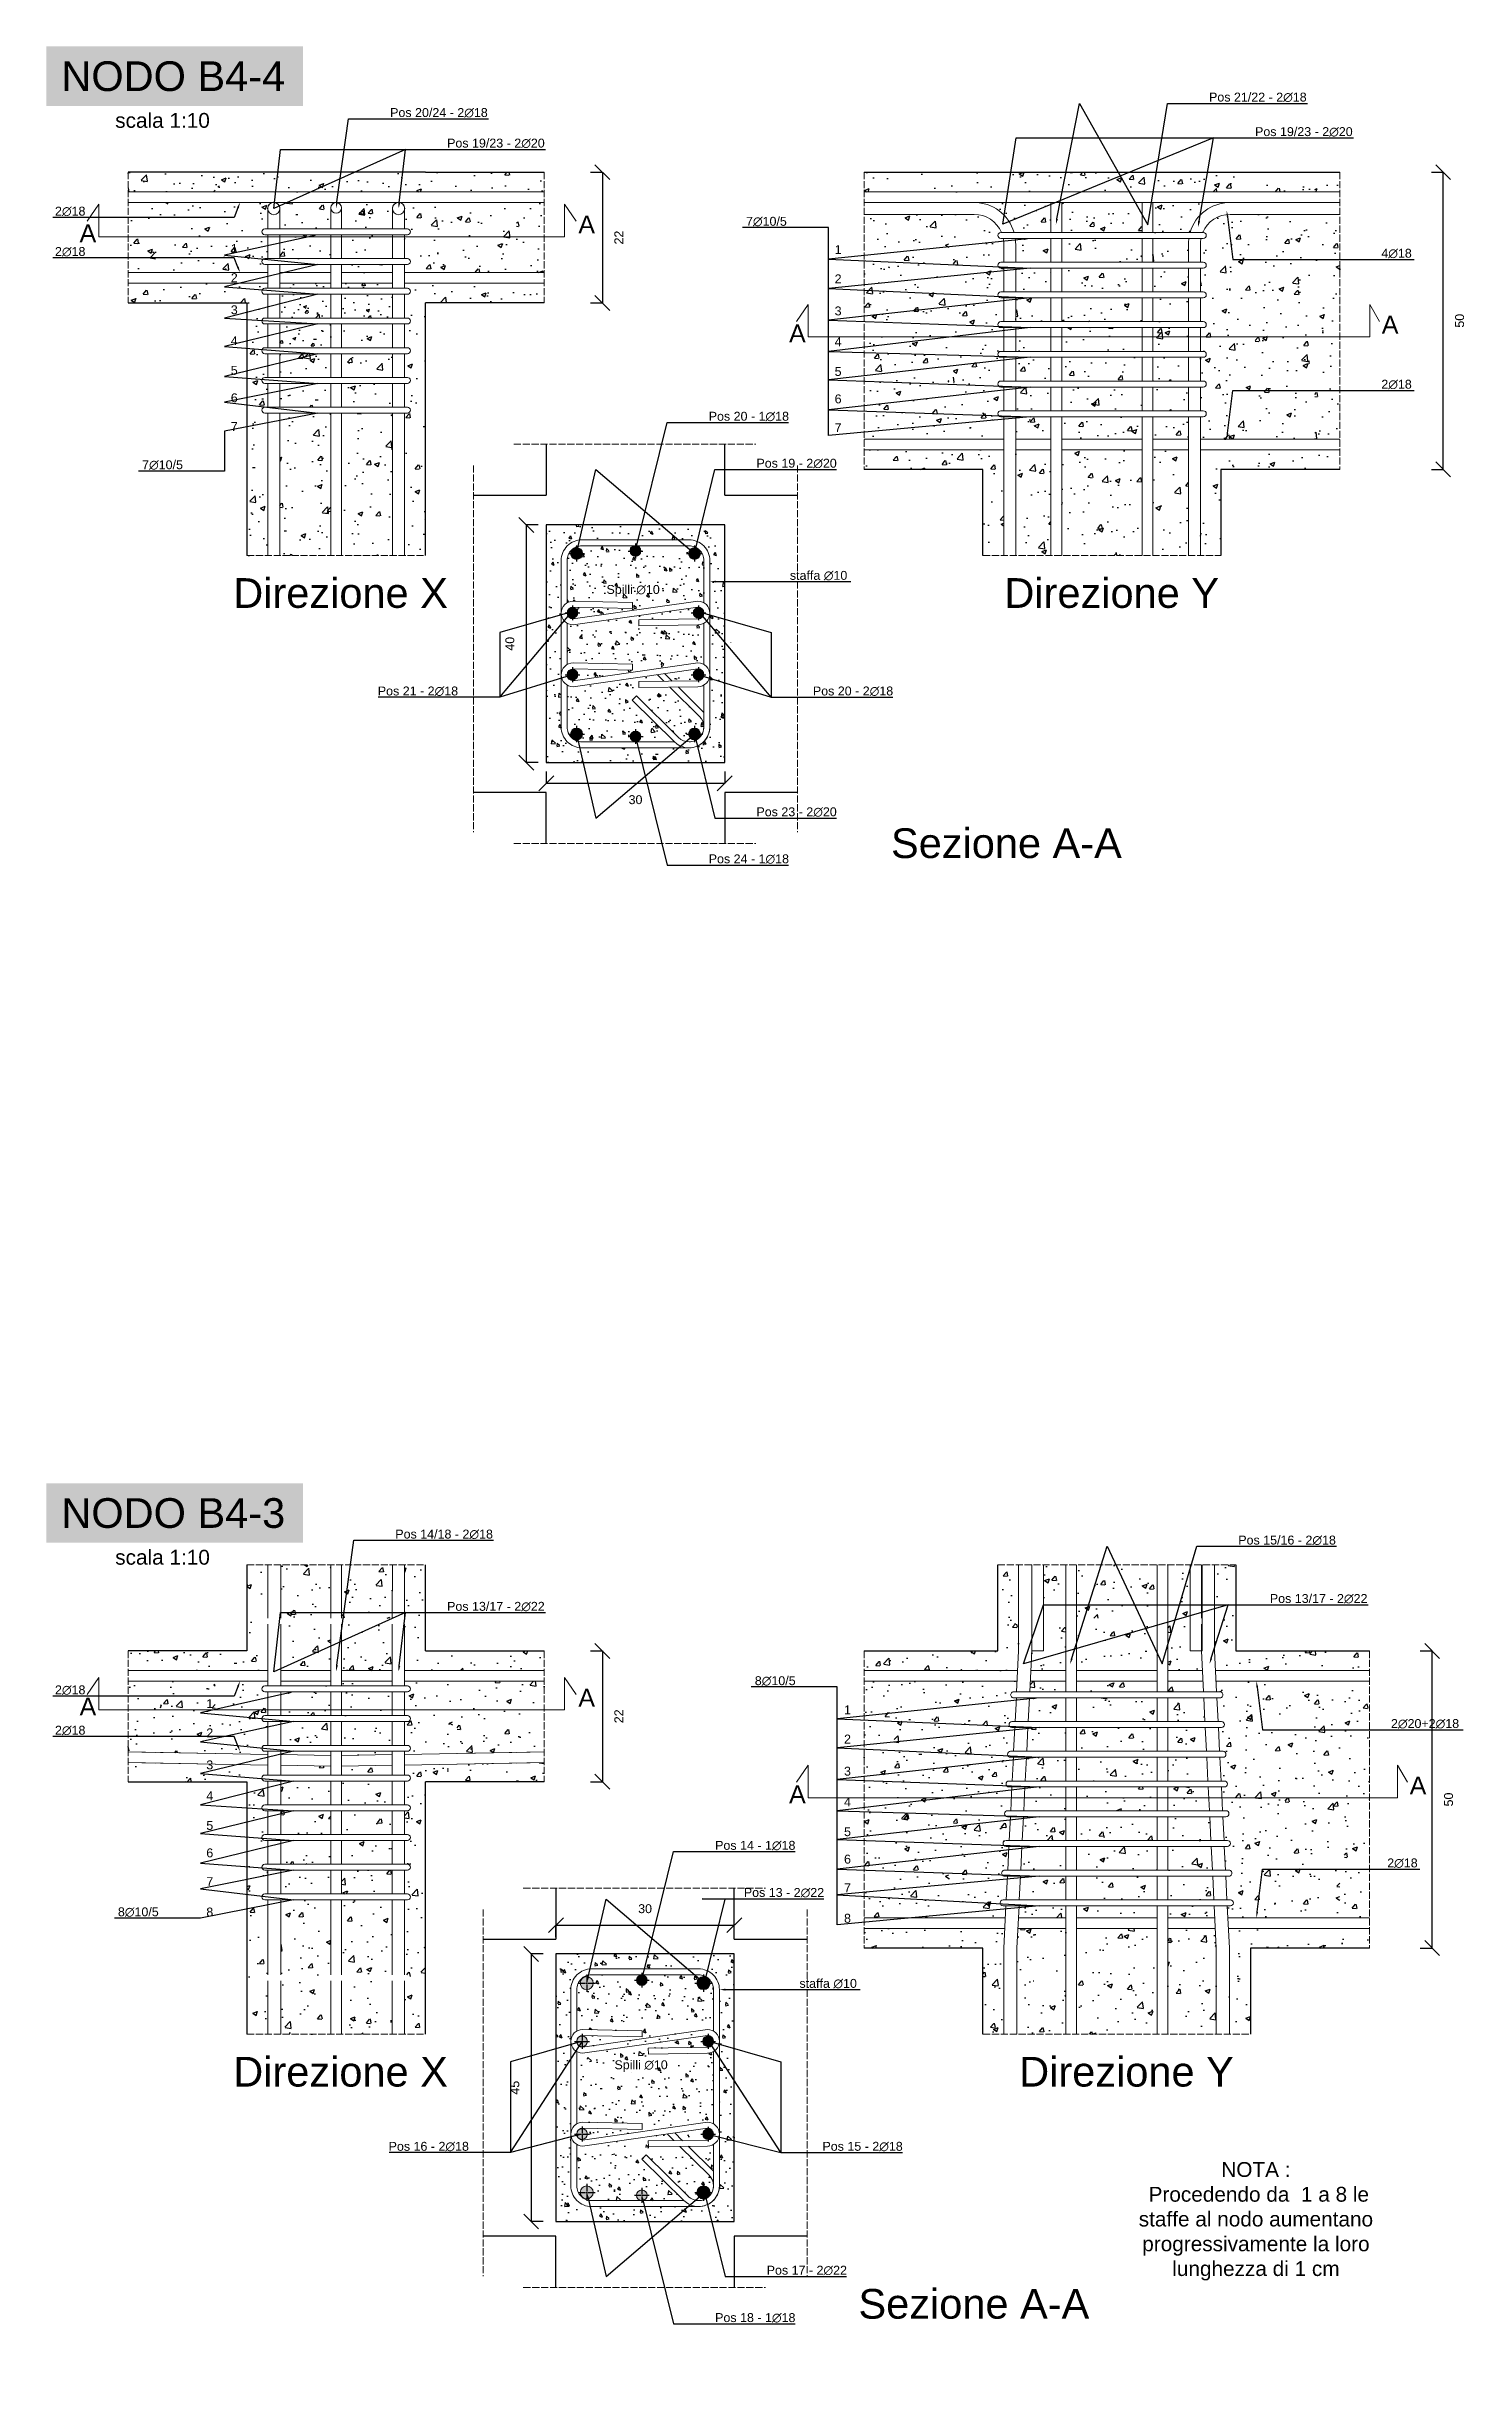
# Model space of a CAD drawing. Header units: millimetres. Extents: x -455371 to 117772, y -78417 to 116564.
# Drawn here: x -327047 to -324661, y 112656 to 116564 of the extents above; entities that cross this region are included whole.
import ezdxf
from ezdxf import colors
from ezdxf.entities.mleader import LeaderData, LeaderLine
from ezdxf.math import Vec2, Vec3

# ---------------------------------------------------------------- set-up
doc = ezdxf.new("R2010")
doc.units = ezdxf.units.MM
doc.linetypes.add('ACAD_ISO02W100', pattern=[15, 12, -3])
doc.linetypes.add('CENTER2', pattern=[28.575, 19.05, -3.175, 3.175, -3.175])
doc.layers.get('0').update_dxf_attribs({"color": 255})
for name, color, linetype, lineweight in [('armature', 5, 'Continuous', 18), ('Cls', 7, 'Continuous', 25), ('quote', 5, 'Continuous', 15), ('RETINO ARMATURE', 253, 'Continuous', 15), ('Scritte', 7, 'Continuous', 15), ('staffe', 10, 'Continuous', 15), ('tratteggio 1 a 50', 230, 'ACAD_ISO02W100', 15)]:
    doc.layers.add(name, color=color, linetype=linetype, lineweight=lineweight)
doc.layers.add('RETINI', color=253, linetype='Continuous')
doc.styles.get("Standard").update_dxf_attribs({"font": 'arial.ttf'})
doc.dimstyles.new('scala 1 a 10', dxfattribs={"dimtxt": 15, "dimasz": 25, "dimexe": 0.183, "dimexo": 0.1, "dimgap": 20, "dimtad": 2, "dimdec": 0, "dimlfac": 0.1, "dimzin": 0, "dimdsep": 46, "dimtxsty": 'Standard', "dimblk": 'OBLIQUE', "dimcen": -25, "dimadec": 0, "dimazin": 0, "dimtfac": 1, "dimtdec": 0, "dimtofl": 0, "dimtmove": 0, "dimatfit": 3, "dimfxl": 20, "dimfxlon": 1, "dimtolj": 1, "dimtzin": 0, "dimarcsym": 0})
pattern_1 = [(320, (-388016.686, -227975.98), (-4.7817257, -54.6554007), [5.715, -62.865]), (265, (-388016.686, -227975.98), (57.317054, 10.573026), [4.572, -50.292175]), (10.451445, (-388017.084, -227980.53), (52.5353256, -44.082374), [4.857003, -53.427073]), (316.1842, (-388001.446, -227975.98), (-12.612698, -81.323712), [8.5725, -94.2975]), (6.635558, (-388002.5, -227982.755), (74.227837, -71.22124), [7.285507, -80.140682]), (261.18415, (-388001.45, -227975.98), (74.227837, -71.22124), [6.85799, -75.43792]), (291, (-388005.256, -227983.6), (-30.6795595, -45.4843174), [5.715, -62.865]), (236, (-388005.256, -227983.6), (55.25639, -18.5406085), [4.572, -50.292]), (341.451445, (-388007.81, -227987.39), (24.576831, -64.024926), [4.857003, -53.426981]), (307.5, (-388016.686, -227975.978), (25.3665117, -0.926581), [0, -49.6824, 0, -51.054, 0, -50.4825]), (277.5, (-388016.686, -227975.978), (30.0541724, -20.0458988), [0, -29.1084, 0, -48.5394, 0, -19.2405]), (237.5, (-388016.686, -227958.985), (-1.7186232, -40.6771786), [0, -19.05, 0, -59.436, 0, -78.867]), (227.5, (-388016.686, -227951.365), (7.6279473, -44.4387544), [0, -24.765, 0, -39.4716, 0, -56.007])]
pattern_2 = [(320, (-391282.172, -225498.62), (-4.622335, -52.833554), [5.5245, -60.7695]), (265, (-391282.17, -225498.62), (55.406485, 10.220592), [4.4196, -48.615769]), (10.451445, (-391282.56, -225503.02), (50.784148, -42.612962), [4.6951026, -51.646171]), (316.1842, (-391267.44, -225498.62), (-12.192275, -78.612922), [8.28675, -91.15425]), (6.635558, (-391268.46, -225505.17), (71.753576, -68.847199), [7.042657, -77.469326]), (261.18415, (-391267.44, -225498.62), (71.753576, -68.847199), [6.62939, -72.923322]), (291, (-391271.123, -225505.986), (-29.6569075, -43.9681735), [5.5245, -60.7695]), (236, (-391271.123, -225505.986), (53.41451, -17.922588), [4.4196, -48.6156]), (341.451445, (-391273.595, -225509.65), (23.757603, -61.8907616), [4.6951026, -51.646082]), (307.5, (-391282.172, -225498.62), (24.5209613, -0.8956949), [0, -48.02632, 0, -49.3522, 0, -48.79975]), (277.5, (-391282.172, -225498.62), (29.0523667, -19.3777021), [0, -28.13812, 0, -46.92142, 0, -18.59915]), (237.5, (-391282.172, -225482.194), (-1.6613358, -39.3212726), [0, -18.415, 0, -57.4548, 0, -76.2381]), (227.5, (-391282.172, -225474.828), (7.3736824, -42.9574626), [0, -23.9395, 0, -38.15588, 0, -54.1401])]

msp = doc.modelspace()

# ---------------------------------------------------------------- texts
at = {"layer": 'quote', "char_height": 15, "attachment_point": 1}
for insert in [(-326105.4, 115658), (-326092, 113175.8)]:
    msp.add_mtext_dynamic_manual_height_columns('Spilli ∅10', width=172.003, gutter_width=12.5, heights=[34.7], dxfattribs=dict(at, insert=insert))
at = {"layer": 'Scritte', "char_height": 50, "attachment_point": 1, "bg_fill": 1, "box_fill_scale": 1.5, "bg_fill_color": 253, "bg_fill_transparency": 0}
for s, insert in [('NODO B4-4', (-327022.3, 116539.1)), ('NODO B4-3', (-327022.3, 114121.6))]:
    msp.add_mtext_dynamic_manual_height_columns(s, width=381.215, gutter_width=12.5, heights=[0], dxfattribs=dict(at, insert=insert))
at = {"layer": 'Scritte', "attachment_point": 1}
for s, width, heights, insert, char_height in [('scala 1:10', 172.003, [34.7], (-326931.7, 116452.2), 25), ('\\pxt16;A', 52.404, [0], (-326991.6, 116264.8), 30), ('\\pxt16;A', 52.404, [0], (-326152.7, 116279.6), 30), ('1', 62.827, [0], (-326737.3, 116231.6), 15), ('1', 62.827, [0], (-325721.7, 116229.7), 15), ('2', 62.827, [0], (-326737.3, 116182.5), 15), ('2', 62.827, [0], (-325721.7, 116180.6), 15), ('3', 62.827, [0], (-326737.3, 116128.5), 15), ('3', 62.827, [0], (-325721.7, 116126.6), 15), ('\\pxt16;A', 52.404, [0], (-325798.3, 116096.3), 30), ('\\pxt16;A', 52.404, [0], (-324801.4, 116111.1), 30), ('4', 62.827, [0], (-326737.3, 116076.6), 15), ('4', 62.827, [0], (-325721.7, 116074.7), 15), ('5', 62.827, [0], (-326737.3, 116026.7), 15), ('5', 62.827, [0], (-325721.7, 116024.8), 15), ('6', 62.827, [0], (-326737.3, 115980.5), 15), ('6', 62.827, [0], (-325721.7, 115978.6), 15), ('7', 62.827, [0], (-326737.3, 115932.1), 15), ('7', 62.827, [0], (-325721.7, 115930.2), 15), ('Direzione X', 381.257, [89.6], (-326733.2, 115669.5), 50), ('Direzione Y', 381.257, [89.6], (-325436.2, 115669.5), 50), ('Sezione A-A', 421.816, [0], (-325626.9, 115248.6), 50), ('scala 1:10', 172.003, [34.7], (-326931.7, 114034.7), 25), ('\\pxt16;A', 52.404, [0], (-326991.6, 113786.1), 30), ('1', 62.827, [0], (-326778.5, 113783.4), 15), ('\\pxt16;A', 52.404, [0], (-326152.7, 113800.9), 30), ('1', 62.827, [0], (-325705.9, 113772.9), 15), ('2', 62.827, [0], (-326778.5, 113734.3), 15), ('2', 62.827, [0], (-325705.9, 113723.8), 15), ('3', 62.827, [0], (-326778.5, 113680.3), 15), ('3', 62.827, [0], (-325705.9, 113669.8), 15), ('4', 62.827, [0], (-326778.5, 113628.4), 15), ('\\pxt16;A', 52.404, [0], (-325798.3, 113638.4), 30), ('\\pxt16;A', 52.404, [0], (-324754.5, 113653.2), 30), ('4', 62.827, [0], (-325705.9, 113617.9), 15), ('5', 62.827, [0], (-326778.5, 113578.5), 15), ('5', 62.827, [0], (-325705.9, 113568), 15), ('6', 62.827, [0], (-326778.5, 113532.3), 15), ('6', 62.827, [0], (-325705.9, 113521.8), 15), ('7', 62.827, [0], (-326778.5, 113483.9), 15), ('7', 62.827, [0], (-325705.9, 113473.4), 15), ('8', 62.827, [0], (-326778.5, 113432.8), 15), ('8', 62.827, [0], (-325705.9, 113422.3), 15), ('Direzione X', 381.257, [89.6], (-326733.2, 113181.6), 50), ('Direzione Y', 381.257, [89.6], (-325411.3, 113181.6), 50), ('\\pxqc;NOTA :\\P Procedendo da  1 a 8 le staffe al nodo aumentano progressivamente la loro lunghezza di 1 cm', 449.715, [0], (-325238, 113004.6), 25), ('Sezione A-A', 421.816, [0], (-325681.6, 112791.1), 50)]:
    msp.add_mtext_dynamic_manual_height_columns(s, width=width, gutter_width=12.5, heights=heights, dxfattribs=dict(at, insert=insert, char_height=char_height))

# ---------------------------------------------------------------- blocks, each defined once
blk = doc.blocks.new('*U1367')
at = {"layer": 'staffe'}
blk.add_lwpolyline([(-120, 5), (120, 5, -1), (120, -5), (-120, -5, -1)], format="xyb", close=True, dxfattribs=at)
blk = doc.blocks.new('*U1368')
at = {"layer": 'armature', "color": 0, "linetype": 'ByBlock', "lineweight": -2, "transparency": 16777216}
for p in [(0, 350), (0, 300), (0, 250), (0, 200), (0, 150), (0, 100), (0, 50), (0, 0)]:
    blk.add_blockref('*U1367', p, dxfattribs=at)
blk = doc.blocks.new('*U1409')
at = {"layer": 'Cls', "color": 0, "linetype": 'CENTER2', "transparency": 16777216}
for p, q in [((-14.5, 0), (-2.2, 0)), ((0, 2.2), (0, 14.5)), ((2.2, 0), (14.5, 0)), ((0, -14.5), (0, -2.2))]:
    blk.add_line(p, q, dxfattribs=at)
at = {"layer": 'Cls', "color": 0, "linetype": 'Continuous', "transparency": 16777216}
for p, q in [((-1.1, 0), (1.1, 0)), ((0, -1.1), (0, 1.1))]:
    blk.add_line(p, q, dxfattribs=at)
blk = doc.blocks.new('*U1410')
at = {"layer": 'Cls', "color": 0, "linetype": 'CENTER2', "transparency": 16777216}
for p, q in [((-12.5, 0), (-1.8, 0)), ((0, 1.8), (0, 12.5)), ((1.8, 0), (12.5, 0)), ((0, -12.5), (0, -1.8))]:
    blk.add_line(p, q, dxfattribs=at)
at = {"layer": 'Cls', "color": 0, "linetype": 'Continuous', "transparency": 16777216}
for p, q in [((-0.9, 0), (0.9, 0)), ((0, -0.9), (0, 0.9))]:
    blk.add_line(p, q, dxfattribs=at)
blk = doc.blocks.new('*U1381')
at = {"layer": 'Cls', "color": 0, "linetype": 'CENTER2', "transparency": 16777216}
for p, q in [((-12.5, 0), (-1.8, 0)), ((0, 1.8), (0, 12.5)), ((1.8, 0), (12.5, 0)), ((0, -12.5), (0, -1.8))]:
    blk.add_line(p, q, dxfattribs=at)
at = {"layer": 'Cls', "color": 0, "linetype": 'Continuous', "transparency": 16777216}
for p, q in [((-0.9, 0), (0.9, 0)), ((0, -0.9), (0, 0.9))]:
    blk.add_line(p, q, dxfattribs=at)
blk = doc.blocks.new('*U1382')
at = {"layer": 'Cls', "color": 0, "linetype": 'CENTER2', "transparency": 16777216}
for p, q in [((-12.5, 0), (-1.8, 0)), ((0, 1.8), (0, 12.5)), ((1.8, 0), (12.5, 0)), ((0, -12.5), (0, -1.8))]:
    blk.add_line(p, q, dxfattribs=at)
at = {"layer": 'Cls', "color": 0, "linetype": 'Continuous', "transparency": 16777216}
for p, q in [((-0.9, 0), (0.9, 0)), ((0, -0.9), (0, 0.9))]:
    blk.add_line(p, q, dxfattribs=at)
blk = doc.blocks.new('*U1383')
at = {"layer": 'Cls', "color": 0, "linetype": 'CENTER2', "transparency": 16777216}
for p, q in [((-14.5, 0), (-2.2, 0)), ((0, 2.2), (0, 14.5)), ((2.2, 0), (14.5, 0)), ((0, -14.5), (0, -2.2))]:
    blk.add_line(p, q, dxfattribs=at)
at = {"layer": 'Cls', "color": 0, "linetype": 'Continuous', "transparency": 16777216}
for p, q in [((-1.1, 0), (1.1, 0)), ((0, -1.1), (0, 1.1))]:
    blk.add_line(p, q, dxfattribs=at)
blk = doc.blocks.new('*U1384')
at = {"layer": 'Cls', "color": 0, "linetype": 'CENTER2', "transparency": 16777216}
for p, q in [((-12.5, 0), (-1.8, 0)), ((0, 1.8), (0, 12.5)), ((1.8, 0), (12.5, 0)), ((0, -12.5), (0, -1.8))]:
    blk.add_line(p, q, dxfattribs=at)
at = {"layer": 'Cls', "color": 0, "linetype": 'Continuous', "transparency": 16777216}
for p, q in [((-0.9, 0), (0.9, 0)), ((0, -0.9), (0, 0.9))]:
    blk.add_line(p, q, dxfattribs=at)
blk = doc.blocks.new('*U1407')
at = {"layer": 'Cls', "color": 0, "linetype": 'CENTER2', "transparency": 16777216}
for p, q in [((-14.5, 0), (-2.2, 0)), ((0, 2.2), (0, 14.5)), ((2.2, 0), (14.5, 0)), ((0, -14.5), (0, -2.2))]:
    blk.add_line(p, q, dxfattribs=at)
at = {"layer": 'Cls', "color": 0, "linetype": 'Continuous', "transparency": 16777216}
for p, q in [((-1.1, 0), (1.1, 0)), ((0, -1.1), (0, 1.1))]:
    blk.add_line(p, q, dxfattribs=at)
blk = doc.blocks.new('*U1408')
at = {"layer": 'Cls', "color": 0, "linetype": 'CENTER2', "transparency": 16777216}
for p, q in [((-12.5, 0), (-1.8, 0)), ((0, 1.8), (0, 12.5)), ((1.8, 0), (12.5, 0)), ((0, -12.5), (0, -1.8))]:
    blk.add_line(p, q, dxfattribs=at)
at = {"layer": 'Cls', "color": 0, "linetype": 'Continuous', "transparency": 16777216}
for p, q in [((-0.9, 0), (0.9, 0)), ((0, -0.9), (0, 0.9))]:
    blk.add_line(p, q, dxfattribs=at)
blk = doc.blocks.new('*U1405')
at = {"layer": 'Cls', "color": 0, "linetype": 'CENTER2', "transparency": 16777216}
for p, q in [((-12.5, 0), (-1.8, 0)), ((0, 1.8), (0, 12.5)), ((1.8, 0), (12.5, 0)), ((0, -12.5), (0, -1.8))]:
    blk.add_line(p, q, dxfattribs=at)
at = {"layer": 'Cls', "color": 0, "linetype": 'Continuous', "transparency": 16777216}
for p, q in [((-0.9, 0), (0.9, 0)), ((0, -0.9), (0, 0.9))]:
    blk.add_line(p, q, dxfattribs=at)
blk = doc.blocks.new('*U1406')
at = {"layer": 'Cls', "color": 0, "linetype": 'CENTER2', "transparency": 16777216}
for p, q in [((-14.5, 0), (-2.2, 0)), ((0, 2.2), (0, 14.5)), ((2.2, 0), (14.5, 0)), ((0, -14.5), (0, -2.2))]:
    blk.add_line(p, q, dxfattribs=at)
at = {"layer": 'Cls', "color": 0, "linetype": 'Continuous', "transparency": 16777216}
for p, q in [((-1.1, 0), (1.1, 0)), ((0, -1.1), (0, 1.1))]:
    blk.add_line(p, q, dxfattribs=at)
blk = doc.blocks.new('_Oblique')
at = {"color": 0, "linetype": 'ByBlock', "lineweight": -2}
blk.add_line((-0.5, -0.5), (0.5, 0.5), dxfattribs=at)
blk = doc.blocks.new('*D2426')
at = {"layer": 'Defpoints', "color": 0, "transparency": 16777216}
for p in [(-325447.2, 113864.6), (-324716.7, 113864.6), (-325472.2, 113364.6)]:
    blk.add_point(p, dxfattribs=at)
at = {"layer": 'quote', "color": 0, "lineweight": -2, "transparency": 16777216}
for p, q in [((-324736.7, 113864.6), (-324716.6, 113864.6)), ((-324716.7, 113364.6), (-324716.7, 113864.6)), ((-324736.7, 113364.6), (-324716.6, 113364.6))]:
    blk.add_line(p, q, dxfattribs=at)
at = {"layer": 'quote', "color": 0, "lineweight": -2, "transparency": 16777216, "xscale": 25, "yscale": 25, "zscale": 25}
for p, rotation in [((-324716.7, 113864.6), 90), ((-324716.7, 113364.6), 270)]:
    blk.add_blockref('_Oblique', p, dxfattribs=dict(at, rotation=rotation))
at = {"layer": 'quote', "color": 0, "transparency": 16777216, "insert": (-324689.1, 113614.6), "char_height": 15, "attachment_point": 5, "rotation": 90}
blk.add_mtext('\\A1;50', dxfattribs=at)
blk = doc.blocks.new('*D2431')
at = {"layer": 'Defpoints', "color": 0, "transparency": 16777216}
for p in [(-326210.1, 113864.6), (-326210.1, 113644.6), (-326112.3, 113644.6)]:
    blk.add_point(p, dxfattribs=at)
at = {"layer": 'quote', "color": 0, "lineweight": -2, "transparency": 16777216}
for p, q in [((-326132.3, 113864.6), (-326112.1, 113864.6)), ((-326112.3, 113864.6), (-326112.3, 113644.6)), ((-326132.3, 113644.6), (-326112.1, 113644.6))]:
    blk.add_line(p, q, dxfattribs=at)
at = {"layer": 'quote', "color": 0, "lineweight": -2, "transparency": 16777216, "xscale": 25, "yscale": 25, "zscale": 25}
for p, rotation in [((-326112.3, 113864.6), 90), ((-326112.3, 113644.6), 270)]:
    blk.add_blockref('_Oblique', p, dxfattribs=dict(at, rotation=rotation))
at = {"layer": 'quote', "color": 0, "transparency": 16777216, "insert": (-326084.7, 113754.6), "char_height": 15, "attachment_point": 5, "rotation": 90}
blk.add_mtext('\\A1;22', dxfattribs=at)
blk = doc.blocks.new('*D2434')
at = {"layer": 'Defpoints', "color": 0, "transparency": 16777216}
for p in [(-325890.5, 113403.2), (-326190.5, 113354.7), (-325890.5, 113354.7)]:
    blk.add_point(p, dxfattribs=at)
at = {"layer": 'quote', "color": 0, "lineweight": -2, "transparency": 16777216}
for p, q in [((-326190.5, 113383.2), (-326190.5, 113403.4)), ((-326190.5, 113403.2), (-325890.5, 113403.2)), ((-325890.5, 113383.2), (-325890.5, 113403.4))]:
    blk.add_line(p, q, dxfattribs=at)
at = {"layer": 'quote', "color": 0, "lineweight": -2, "transparency": 16777216, "xscale": 25, "yscale": 25, "zscale": 25, "rotation": 180}
blk.add_blockref('_Oblique', (-326190.5, 113403.2), dxfattribs=at)
at = {"layer": 'quote', "color": 0, "lineweight": -2, "transparency": 16777216, "xscale": 25, "yscale": 25, "zscale": 25}
blk.add_blockref('_Oblique', (-325890.5, 113403.2), dxfattribs=at)
at = {"layer": 'quote', "color": 0, "transparency": 16777216, "insert": (-326040.5, 113430.8), "char_height": 15, "attachment_point": 5}
blk.add_mtext('\\A1;30', dxfattribs=at)
blk = doc.blocks.new('*D2435')
at = {"layer": 'Defpoints', "color": 0, "transparency": 16777216}
for p in [(-326190.5, 113354.7), (-326232, 112904.7), (-326190.5, 112904.7)]:
    blk.add_point(p, dxfattribs=at)
at = {"layer": 'quote', "color": 0, "lineweight": -2, "transparency": 16777216}
for p, q in [((-326212, 113354.7), (-326232.2, 113354.7)), ((-326232, 113354.7), (-326232, 112904.7)), ((-326212, 112904.7), (-326232.2, 112904.7))]:
    blk.add_line(p, q, dxfattribs=at)
at = {"layer": 'quote', "color": 0, "lineweight": -2, "transparency": 16777216, "xscale": 25, "yscale": 25, "zscale": 25}
for p, rotation in [((-326232, 113354.7), 90), ((-326232, 112904.7), 270)]:
    blk.add_blockref('_Oblique', p, dxfattribs=dict(at, rotation=rotation))
at = {"layer": 'quote', "color": 0, "transparency": 16777216, "insert": (-326259.6, 113129.7), "char_height": 15, "attachment_point": 5, "rotation": 90}
blk.add_mtext('\\A1;45', dxfattribs=at)
blk = doc.blocks.new('*U1375')
at = {"layer": 'staffe'}
blk.add_lwpolyline([(-120, 5), (120, 5, -1), (120, -5), (-120, -5, -1)], format="xyb", close=True, dxfattribs=at)
blk = doc.blocks.new('*U1376')
at = {"layer": 'armature', "color": 0, "linetype": 'ByBlock', "lineweight": -2, "transparency": 16777216}
for p in [(0, 300), (0, 250), (0, 200), (0, 150), (0, 100), (0, 50), (0, 0)]:
    blk.add_blockref('*U1375', p, dxfattribs=at)
blk = doc.blocks.new('*U1378')
at = {"layer": 'staffe'}
for points in [[(-170.3, 5, 1), (-170.3, -5), (170.3, -5)], [(-170.3, 5), (170.3, 5, -1), (170.3, -5)]]:
    blk.add_lwpolyline(points, format="xyb", dxfattribs=at)
blk = doc.blocks.new('*U1377')
at = {"layer": 'armature', "color": 0, "linetype": 'ByBlock', "lineweight": -2, "transparency": 16777216}
for p in [(0, 0), (0, -50), (0, -100), (0, -150), (0, -200), (0, -250), (0, -300)]:
    blk.add_blockref('*U1378', p, dxfattribs=at)
blk = doc.blocks.new('*U1379')
at = {"layer": 'Cls', "color": 0, "linetype": 'CENTER2', "transparency": 16777216}
for p, q in [((-13.5, 0), (-2, 0)), ((0, 2), (0, 13.5)), ((2, 0), (13.5, 0)), ((0, -13.5), (0, -2))]:
    blk.add_line(p, q, dxfattribs=at)
at = {"layer": 'Cls', "color": 0, "linetype": 'Continuous', "transparency": 16777216}
for p, q in [((-1, 0), (1, 0)), ((0, -1), (0, 1))]:
    blk.add_line(p, q, dxfattribs=at)
blk = doc.blocks.new('*U1380')
at = {"layer": 'Cls', "color": 0, "linetype": 'CENTER2', "transparency": 16777216}
for p, q in [((-12.5, 0), (-1.8, 0)), ((0, 1.8), (0, 12.5)), ((1.8, 0), (12.5, 0)), ((0, -12.5), (0, -1.8))]:
    blk.add_line(p, q, dxfattribs=at)
at = {"layer": 'Cls', "color": 0, "linetype": 'Continuous', "transparency": 16777216}
for p, q in [((-0.9, 0), (0.9, 0)), ((0, -0.9), (0, 0.9))]:
    blk.add_line(p, q, dxfattribs=at)
blk = doc.blocks.new('*U1411')
at = {"layer": 'Cls', "color": 0, "linetype": 'CENTER2', "transparency": 16777216}
for p, q in [((-13.5, 0), (-2, 0)), ((0, 2), (0, 13.5)), ((2, 0), (13.5, 0)), ((0, -13.5), (0, -2))]:
    blk.add_line(p, q, dxfattribs=at)
at = {"layer": 'Cls', "color": 0, "linetype": 'Continuous', "transparency": 16777216}
for p, q in [((-1, 0), (1, 0)), ((0, -1), (0, 1))]:
    blk.add_line(p, q, dxfattribs=at)
blk = doc.blocks.new('*U1412')
at = {"layer": 'Cls', "color": 0, "linetype": 'CENTER2', "transparency": 16777216}
for p, q in [((-12.5, 0), (-1.8, 0)), ((0, 1.8), (0, 12.5)), ((1.8, 0), (12.5, 0)), ((0, -12.5), (0, -1.8))]:
    blk.add_line(p, q, dxfattribs=at)
at = {"layer": 'Cls', "color": 0, "linetype": 'Continuous', "transparency": 16777216}
for p, q in [((-0.9, 0), (0.9, 0)), ((0, -0.9), (0, 0.9))]:
    blk.add_line(p, q, dxfattribs=at)
blk = doc.blocks.new('*U1413')
at = {"layer": 'Cls', "color": 0, "linetype": 'CENTER2', "transparency": 16777216}
for p, q in [((-12.5, 0), (-1.8, 0)), ((0, 1.8), (0, 12.5)), ((1.8, 0), (12.5, 0)), ((0, -12.5), (0, -1.8))]:
    blk.add_line(p, q, dxfattribs=at)
at = {"layer": 'Cls', "color": 0, "linetype": 'Continuous', "transparency": 16777216}
for p, q in [((-0.9, 0), (0.9, 0)), ((0, -0.9), (0, 0.9))]:
    blk.add_line(p, q, dxfattribs=at)
blk = doc.blocks.new('*U1414')
at = {"layer": 'Cls', "color": 0, "linetype": 'CENTER2', "transparency": 16777216}
for p, q in [((-13.5, 0), (-2, 0)), ((0, 2), (0, 13.5)), ((2, 0), (13.5, 0)), ((0, -13.5), (0, -2))]:
    blk.add_line(p, q, dxfattribs=at)
at = {"layer": 'Cls', "color": 0, "linetype": 'Continuous', "transparency": 16777216}
for p, q in [((-1, 0), (1, 0)), ((0, -1), (0, 1))]:
    blk.add_line(p, q, dxfattribs=at)
blk = doc.blocks.new('*U1415')
at = {"layer": 'Cls', "color": 0, "linetype": 'CENTER2', "transparency": 16777216}
for p, q in [((-12.5, 0), (-1.8, 0)), ((0, 1.8), (0, 12.5)), ((1.8, 0), (12.5, 0)), ((0, -12.5), (0, -1.8))]:
    blk.add_line(p, q, dxfattribs=at)
at = {"layer": 'Cls', "color": 0, "linetype": 'Continuous', "transparency": 16777216}
for p, q in [((-0.9, 0), (0.9, 0)), ((0, -0.9), (0, 0.9))]:
    blk.add_line(p, q, dxfattribs=at)
blk = doc.blocks.new('*U1416')
at = {"layer": 'Cls', "color": 0, "linetype": 'CENTER2', "transparency": 16777216}
for p, q in [((-13.5, 0), (-2, 0)), ((0, 2), (0, 13.5)), ((2, 0), (13.5, 0)), ((0, -13.5), (0, -2))]:
    blk.add_line(p, q, dxfattribs=at)
at = {"layer": 'Cls', "color": 0, "linetype": 'Continuous', "transparency": 16777216}
for p, q in [((-1, 0), (1, 0)), ((0, -1), (0, 1))]:
    blk.add_line(p, q, dxfattribs=at)
blk = doc.blocks.new('*U1417')
at = {"layer": 'Cls', "color": 0, "linetype": 'CENTER2', "transparency": 16777216}
for p, q in [((-12.5, 0), (-1.8, 0)), ((0, 1.8), (0, 12.5)), ((1.8, 0), (12.5, 0)), ((0, -12.5), (0, -1.8))]:
    blk.add_line(p, q, dxfattribs=at)
at = {"layer": 'Cls', "color": 0, "linetype": 'Continuous', "transparency": 16777216}
for p, q in [((-0.9, 0), (0.9, 0)), ((0, -0.9), (0, 0.9))]:
    blk.add_line(p, q, dxfattribs=at)
blk = doc.blocks.new('*U1418')
at = {"layer": 'Cls', "color": 0, "linetype": 'CENTER2', "transparency": 16777216}
for p, q in [((-12.5, 0), (-1.8, 0)), ((0, 1.8), (0, 12.5)), ((1.8, 0), (12.5, 0)), ((0, -12.5), (0, -1.8))]:
    blk.add_line(p, q, dxfattribs=at)
at = {"layer": 'Cls', "color": 0, "linetype": 'Continuous', "transparency": 16777216}
for p, q in [((-0.9, 0), (0.9, 0)), ((0, -0.9), (0, 0.9))]:
    blk.add_line(p, q, dxfattribs=at)
blk = doc.blocks.new('*D2424')
at = {"layer": 'Defpoints', "color": 0, "transparency": 16777216}
for p in [(-326206.6, 115759.1), (-326240.3, 115359.1), (-326206.6, 115359.1)]:
    blk.add_point(p, dxfattribs=at)
at = {"layer": 'quote', "color": 0, "lineweight": -2, "transparency": 16777216}
for p, q in [((-326220.3, 115759.1), (-326240.4, 115759.1)), ((-326240.3, 115759.1), (-326240.3, 115359.1)), ((-326220.3, 115359.1), (-326240.4, 115359.1))]:
    blk.add_line(p, q, dxfattribs=at)
at = {"layer": 'quote', "color": 0, "lineweight": -2, "transparency": 16777216, "xscale": 25, "yscale": 25, "zscale": 25}
for p, rotation in [((-326240.3, 115759.1), 90), ((-326240.3, 115359.1), 270)]:
    blk.add_blockref('_Oblique', p, dxfattribs=dict(at, rotation=rotation))
at = {"layer": 'quote', "color": 0, "transparency": 16777216, "insert": (-326267.9, 115559.1), "char_height": 15, "attachment_point": 5, "rotation": 90}
blk.add_mtext('\\A1;40', dxfattribs=at)
blk = doc.blocks.new('*D2425')
at = {"layer": 'Defpoints', "color": 0, "transparency": 16777216}
for p in [(-326206.6, 115359.1), (-325906.6, 115359.1), (-325906.6, 115324.4)]:
    blk.add_point(p, dxfattribs=at)
at = {"layer": 'quote', "color": 0, "lineweight": -2, "transparency": 16777216}
for p, q in [((-326206.6, 115344.4), (-326206.6, 115324.2)), ((-325906.6, 115344.4), (-325906.6, 115324.2)), ((-326206.6, 115324.4), (-325906.6, 115324.4))]:
    blk.add_line(p, q, dxfattribs=at)
at = {"layer": 'quote', "color": 0, "lineweight": -2, "transparency": 16777216, "xscale": 25, "yscale": 25, "zscale": 25, "rotation": 180}
blk.add_blockref('_Oblique', (-326206.6, 115324.4), dxfattribs=at)
at = {"layer": 'quote', "color": 0, "lineweight": -2, "transparency": 16777216, "xscale": 25, "yscale": 25, "zscale": 25}
blk.add_blockref('_Oblique', (-325906.6, 115324.4), dxfattribs=at)
at = {"layer": 'quote', "color": 0, "transparency": 16777216, "insert": (-326056.6, 115296.7), "char_height": 15, "attachment_point": 5}
blk.add_mtext('\\A1;30', dxfattribs=at)
blk = doc.blocks.new('*D2429')
at = {"layer": 'Defpoints', "color": 0, "transparency": 16777216}
for p in [(-325672.2, 116352.6), (-324698.1, 116352.6), (-325672.2, 115852.6)]:
    blk.add_point(p, dxfattribs=at)
at = {"layer": 'quote', "color": 0, "lineweight": -2, "transparency": 16777216}
for p, q in [((-324718.1, 116352.6), (-324697.9, 116352.6)), ((-324698.1, 115852.6), (-324698.1, 116352.6)), ((-324718.1, 115852.6), (-324697.9, 115852.6))]:
    blk.add_line(p, q, dxfattribs=at)
at = {"layer": 'quote', "color": 0, "lineweight": -2, "transparency": 16777216, "xscale": 25, "yscale": 25, "zscale": 25}
for p, rotation in [((-324698.1, 116352.6), 90), ((-324698.1, 115852.6), 270)]:
    blk.add_blockref('_Oblique', p, dxfattribs=dict(at, rotation=rotation))
at = {"layer": 'quote', "color": 0, "transparency": 16777216, "insert": (-324670.5, 116102.6), "char_height": 15, "attachment_point": 5, "rotation": 90}
blk.add_mtext('\\A1;50', dxfattribs=at)
blk = doc.blocks.new('*D2430')
at = {"layer": 'Defpoints', "color": 0, "transparency": 16777216}
for p in [(-326210.1, 116352.6), (-326210.1, 116132.6), (-326112.3, 116132.6)]:
    blk.add_point(p, dxfattribs=at)
at = {"layer": 'quote', "color": 0, "lineweight": -2, "transparency": 16777216}
for p, q in [((-326132.3, 116352.6), (-326112.1, 116352.6)), ((-326112.3, 116352.6), (-326112.3, 116132.6)), ((-326132.3, 116132.6), (-326112.1, 116132.6))]:
    blk.add_line(p, q, dxfattribs=at)
at = {"layer": 'quote', "color": 0, "lineweight": -2, "transparency": 16777216, "xscale": 25, "yscale": 25, "zscale": 25}
for p, rotation in [((-326112.3, 116352.6), 90), ((-326112.3, 116132.6), 270)]:
    blk.add_blockref('_Oblique', p, dxfattribs=dict(at, rotation=rotation))
at = {"layer": 'quote', "color": 0, "transparency": 16777216, "insert": (-326084.7, 116242.6), "char_height": 15, "attachment_point": 5, "rotation": 90}
blk.add_mtext('\\A1;22', dxfattribs=at)

# ---------------------------------------------------------------- dimensions: what is measured, and where the dimension line sits
at = {"layer": 'quote'}
for base, p1, p2, picture, middle in [((-326112.3, 116132.6), (-326210.1, 116352.6), (-326210.1, 116132.6), '*D2430', (-326084.7, 116242.6)), ((-324698.1, 116352.6), (-325672.2, 115852.6), (-325672.2, 116352.6), '*D2429', (-324670.5, 116102.6)), ((-326240.3, 115359.1), (-326206.6, 115759.1), (-326206.6, 115359.1), '*D2424', (-326267.9, 115559.1)), ((-326112.3, 113644.6), (-326210.1, 113864.6), (-326210.1, 113644.6), '*D2431', (-326084.7, 113754.6)), ((-324716.7, 113864.6), (-325472.2, 113364.6), (-325447.2, 113864.6), '*D2426', (-324689.1, 113614.6)), ((-326232, 112904.7), (-326190.5, 113354.7), (-326190.5, 112904.7), '*D2435', (-326259.6, 113129.7))]:
    dim = msp.add_linear_dim(base=base, p1=p1, p2=p2, angle=90, dimstyle='scala 1 a 10', dxfattribs=at)
    dim.commit()
    dim.dimension.update_dxf_attribs({"geometry": picture, "text_midpoint": middle})
for base, p1, p2, picture, middle in [((-325906.6, 115324.4), (-326206.6, 115359.1), (-325906.6, 115359.1), '*D2425', (-326056.6, 115296.7)), ((-325890.5, 113403.2), (-326190.5, 113354.7), (-325890.5, 113354.7), '*D2434', (-326040.5, 113430.8))]:
    dim = msp.add_linear_dim(base=base, p1=p1, p2=p2, dimstyle='scala 1 a 10', dxfattribs=at)
    dim.commit()
    dim.dimension.update_dxf_attribs({"geometry": picture, "text_midpoint": middle})

# ---------------------------------------------------------------- hatches: boundary and pattern name
at = {"layer": 'RETINI'}
h = msp.add_hatch(dxfattribs=at)
h.set_pattern_fill('AR-CONC', color=256, scale=0.45)
h.paths.add_polyline_path([(-326210.1, 116352.6), (-326410.1, 116352.6), (-326710.1, 116352.6), (-326910.1, 116352.6), (-326910.1, 116319.6), (-326863.7, 116319.6), (-326863.7, 116323.6, -1), (-326855.7, 116323.6), (-326855.7, 116319.6), (-326763.7, 116319.6), (-326763.7, 116323.6, -1), (-326755.7, 116323.6), (-326755.7, 116319.6), (-326364.5, 116319.6), (-326364.5, 116323.6, -1), (-326356.5, 116323.6), (-326356.5, 116319.6), (-326264.5, 116319.6), (-326264.5, 116323.6, -1), (-326256.5, 116323.6), (-326256.5, 116319.6), (-326210.1, 116319.6)])
h = msp.add_hatch(dxfattribs=at)
h.set_pattern_fill('AR-CONC', color=256, scale=0.45)
h.paths.add_polyline_path([(-325022.2, 116281.6), (-325056.6, 116281.6, 0.300735), (-325102.6, 116251.1), (-325101.6, 116251.1, -0.999848), (-325101.6, 116241.1), (-325105.6, 116241.1, 0.048213), (-325106.6, 116231.6), (-325106.6, 116201.1), (-325101.6, 116201.1, -0.999848), (-325101.6, 116191.1), (-325106.6, 116191.1), (-325106.6, 116163), (-325106.6, 116151.1), (-325101.6, 116151.1, -0.999848), (-325101.6, 116141.1), (-325106.6, 116141.1), (-325106.6, 116101.1), (-325101.6, 116101.1, -0.999848), (-325101.6, 116091.1), (-325106.6, 116091.1), (-325106.6, 116051.1), (-325101.6, 116051.1, -0.999848), (-325101.6, 116041.1), (-325106.6, 116041.1), (-325106.6, 116001.1), (-325101.6, 116001.1, -0.999848), (-325101.6, 115991.1), (-325106.6, 115991.1), (-325106.6, 115951.1), (-325101.6, 115951.1, -0.999848), (-325101.6, 115941.1), (-325106.6, 115941.1), (-325106.6, 115903.6), (-325022.2, 115903.6)])
h.paths.add_polyline_path([(-324922.2, 116281.6), (-325014.2, 116281.6), (-325014.2, 115903.6), (-324922.2, 115903.6)])
h.paths.add_polyline_path([(-324872.2, 116281.6), (-324914.2, 116281.6), (-324914.2, 115903.6), (-324872.2, 115903.6)])
h.paths.add_polyline_path([(-324872.2, 116352.6), (-325072.2, 116352.6), (-325472.2, 116352.6), (-325672.2, 116352.6), (-325672.2, 116319.6), (-325629.6, 116319.6), (-325629.6, 116323.6, -0.980879), (-325621.6, 116323.7), (-325621.6, 116319.6), (-325529.6, 116319.6), (-325529.6, 116323.6, -0.980879), (-325521.6, 116323.7), (-325521.6, 116319.6), (-325022.2, 116319.6), (-325022.2, 116323.4, -1.019494), (-325014.2, 116323.6), (-325014.2, 116319.6), (-324922.2, 116319.6), (-324922.2, 116323.4, -1.019494), (-324914.2, 116323.6), (-324914.2, 116319.6), (-324872.2, 116319.6)])
edge = h.paths.add_edge_path()
edge.add_arc((-325442.7, 115702.6), 5, 90.0176, 270.0177, ccw=False)
edge.add_arc((-325442.7, 115702.6), 5, 90.0176, 270.0177)
edge = h.paths.add_edge_path()
edge.add_line((-325472.2, 115707.6), (-325442.7, 115707.6))
edge.add_line((-325442.7, 115707.6), (-325437.2, 115707.6))
edge.add_line((-325437.2, 115707.6), (-325437.2, 115797.6))
edge.add_line((-325437.2, 115797.6), (-325442.7, 115797.6))
edge.add_arc((-325442.7, 115802.6), 5, 90.0176, 270.0177, ccw=False)
edge.add_line((-325442.7, 115807.6), (-325437.2, 115807.6))
edge.add_line((-325437.2, 115807.6), (-325437.2, 115885.6))
edge.add_line((-325437.2, 115885.6), (-325521.6, 115885.6))
edge.add_line((-325521.6, 115885.6), (-325521.6, 115881.6))
edge.add_arc((-325525.6, 115881.4), 4, -180, 2.2127, ccw=False)
edge.add_line((-325529.6, 115881.4), (-325529.6, 115885.6))
edge.add_line((-325529.6, 115885.6), (-325621.6, 115885.6))
edge.add_line((-325621.6, 115885.6), (-325621.6, 115881.6))
edge.add_arc((-325625.6, 115881.4), 4, -180, 2.2127, ccw=False)
edge.add_line((-325629.6, 115881.4), (-325629.6, 115885.6))
edge.add_line((-325629.6, 115885.6), (-325672.2, 115885.6))
edge.add_line((-325672.2, 115885.6), (-325672.2, 115852.6))
edge.add_line((-325672.2, 115852.6), (-325472.2, 115852.6))
edge.add_line((-325472.2, 115852.6), (-325472.2, 115707.6))
edge = h.paths.add_edge_path()
edge.add_line((-325106.6, 115707.6), (-325072.2, 115707.6))
edge.add_line((-325072.2, 115707.6), (-325072.2, 115852.6))
edge.add_line((-325072.2, 115852.6), (-324872.2, 115852.6))
edge.add_line((-324872.2, 115852.6), (-324872.2, 115885.6))
edge.add_line((-324872.2, 115885.6), (-324914.2, 115885.6))
edge.add_line((-324914.2, 115885.6), (-324914.2, 115881.4))
edge.add_arc((-324918.2, 115881.4), 4, -177.7873, 0, ccw=False)
edge.add_line((-324922.2, 115881.2), (-324922.2, 115885.6))
edge.add_line((-324922.2, 115885.6), (-325014.2, 115885.6))
edge.add_line((-325014.2, 115885.6), (-325014.2, 115881.4))
edge.add_arc((-325018.2, 115881.4), 4, -177.7873, 0, ccw=False)
edge.add_line((-325022.2, 115881.2), (-325022.2, 115885.6))
edge.add_line((-325022.2, 115885.6), (-325106.6, 115885.6))
edge.add_line((-325106.6, 115885.6), (-325106.6, 115807.6))
edge.add_line((-325106.6, 115807.6), (-325102.2, 115807.6))
edge.add_arc((-325102.2, 115802.6), 5, -89.9825, 90, ccw=False)
edge.add_line((-325102.2, 115797.6), (-325106.6, 115797.6))
edge.add_line((-325106.6, 115797.6), (-325106.6, 115707.6))
h = msp.add_hatch(dxfattribs=at)
h.set_pattern_fill('AR-CONC', color=256, scale=0.45)
h.paths.add_polyline_path([(-326863.7, 116301.6), (-326910.1, 116301.6), (-326910.1, 116183.6), (-326863.7, 116183.6), (-326863.7, 116242.6)])
h.paths.add_polyline_path([(-326763.7, 116301.6), (-326855.7, 116301.6), (-326855.7, 116242.6), (-326855.7, 116183.6), (-326763.7, 116183.6), (-326763.7, 116242.6)])
h.paths.add_polyline_path([(-326680.1, 116257.2), (-326675.1, 116257.2), (-326675.1, 116289.1, -0.055408), (-326675.3, 116291.3, -0.414214), (-326665.1, 116301.6), (-326755.7, 116301.6), (-326755.7, 116242.6), (-326755.7, 116183.6), (-326675.1, 116183.6), (-326675.1, 116197.2), (-326680.1, 116197.2, -1), (-326680.1, 116207.2), (-326675.1, 116207.2), (-326675.1, 116247.2), (-326680.1, 116247.2, -1)])
h.paths.add_polyline_path([(-326569.1, 116291.4, -0.02941), (-326569.1, 116292.5, -0.414214), (-326560.1, 116301.6), (-326665.1, 116301.6, -0.414214), (-326654.8, 116291.3, -0.055408), (-326655.1, 116289.1), (-326655.1, 116257.2), (-326569.1, 116257.2)])
h.paths.add_polyline_path([(-326465.1, 116289.1, -0.055408), (-326465.3, 116291.3, -0.414214), (-326455.1, 116301.6), (-326560.1, 116301.6, -0.380173), (-326551.1, 116293.6, -0.02941), (-326551, 116292.5, -0.02941), (-326551.1, 116291.4), (-326551.1, 116257.2), (-326465.1, 116257.2)])
h.paths.add_polyline_path([(-326465.1, 116247.2), (-326551.1, 116247.2), (-326551.1, 116207.2), (-326465.1, 116207.2)])
h.paths.add_polyline_path([(-326569.1, 116247.2), (-326655.1, 116247.2), (-326655.1, 116207.2), (-326569.1, 116207.2)])
h.paths.add_polyline_path([(-326569.1, 116197.2), (-326655.1, 116197.2), (-326655.1, 116183.6), (-326569.1, 116183.6)])
h.paths.add_polyline_path([(-326465.1, 116197.2), (-326551.1, 116197.2), (-326551.1, 116183.6), (-326465.1, 116183.6)])
h.paths.add_polyline_path([(-326364.5, 116242.6), (-326364.5, 116301.6), (-326455.1, 116301.6, -0.350756), (-326445.1, 116293.6, -0.055408), (-326444.8, 116291.3, -0.055408), (-326445.1, 116289.1), (-326445.1, 116257.2), (-326440.1, 116257.2, -1), (-326440.1, 116247.2), (-326445.1, 116247.2), (-326445.1, 116207.2), (-326440.1, 116207.2, -1), (-326440.1, 116197.2), (-326445.1, 116197.2), (-326445.1, 116183.6), (-326364.5, 116183.6)])
h.paths.add_polyline_path([(-326264.5, 116301.6), (-326356.5, 116301.6), (-326356.5, 116242.6), (-326356.5, 116183.6), (-326264.5, 116183.6), (-326264.5, 116242.6)])
h.paths.add_polyline_path([(-326210.1, 116301.6), (-326256.5, 116301.6), (-326256.5, 116242.6), (-326256.5, 116183.6), (-326210.1, 116183.6)])
h = msp.add_hatch(dxfattribs=at)
h.set_pattern_fill('AR-CONC', color=256, scale=0.45)
h.paths.add_polyline_path([(-325629.6, 116281.6), (-325672.2, 116281.6), (-325672.2, 115903.6), (-325629.6, 115903.6)])
h.paths.add_polyline_path([(-325529.6, 116281.6), (-325621.6, 116281.6), (-325621.6, 115903.6), (-325529.6, 115903.6)])
h.paths.add_polyline_path([(-325442.2, 116201.1), (-325437.2, 116201.1), (-325437.2, 116231.6, 0.048213), (-325438.1, 116241.1), (-325442.2, 116241.1, -1), (-325442.2, 116251.1), (-325441.1, 116251.1, 0.300735), (-325487.2, 116281.6), (-325521.6, 116281.6), (-325521.6, 115903.6), (-325437.2, 115903.6), (-325437.2, 115941.1), (-325442.2, 115941.1, -1), (-325442.2, 115951.1), (-325437.2, 115951.1), (-325437.2, 115991.1), (-325442.2, 115991.1, -1), (-325442.2, 116001.1), (-325437.2, 116001.1), (-325437.2, 116041.1), (-325442.2, 116041.1, -1), (-325442.2, 116051.1), (-325437.2, 116051.1), (-325437.2, 116091.1), (-325442.2, 116091.1, -1), (-325442.2, 116101.1), (-325437.2, 116101.1), (-325437.2, 116141.1), (-325442.2, 116141.1, -1), (-325442.2, 116151.1), (-325437.2, 116151.1), (-325437.2, 116163), (-325437.2, 116191.1), (-325442.2, 116191.1, -1)])
h.paths.add_polyline_path([(-325357.8, 116301.6), (-325487.2, 116301.6, -0.333434), (-325419.9, 116251.1), (-325357.8, 116251.1)])
h.paths.add_polyline_path([(-325204.5, 116301.6), (-325339.8, 116301.6), (-325339.8, 116251.1), (-325204.5, 116251.1)])
h.paths.add_polyline_path([(-325056.6, 116301.6), (-325186.5, 116301.6), (-325186.5, 116251.1), (-325123.8, 116251.1, -0.333434)])
h.paths.add_polyline_path([(-325126.6, 116231.6, -0.034319), (-325125.9, 116241.1), (-325186.5, 116241.1), (-325186.5, 116201.1), (-325126.6, 116201.1)])
h.paths.add_polyline_path([(-325204.5, 116241.1), (-325339.8, 116241.1), (-325339.8, 116201.1), (-325204.5, 116201.1)])
h.paths.add_polyline_path([(-325357.8, 116241.1), (-325417.8, 116241.1, -0.034319), (-325417.2, 116231.6), (-325417.2, 116201.1), (-325357.8, 116201.1)])
h.paths.add_polyline_path([(-325357.8, 116191.1), (-325417.2, 116191.1), (-325417.2, 116163), (-325417.2, 116151.1), (-325357.8, 116151.1)])
h.paths.add_polyline_path([(-325204.5, 116191.1), (-325339.8, 116191.1), (-325339.8, 116151.1), (-325204.5, 116151.1)])
h.paths.add_polyline_path([(-325126.6, 116191.1), (-325186.5, 116191.1), (-325186.5, 116151.1), (-325126.6, 116151.1), (-325126.6, 116163)])
h.paths.add_polyline_path([(-325126.6, 116141.1), (-325186.5, 116141.1), (-325186.5, 116101.1), (-325126.6, 116101.1)])
h.paths.add_polyline_path([(-325204.5, 116141.1), (-325339.8, 116141.1), (-325339.8, 116101.1), (-325204.5, 116101.1)])
h.paths.add_polyline_path([(-325357.8, 116141.1), (-325417.2, 116141.1), (-325417.2, 116101.1), (-325357.8, 116101.1)])
h.paths.add_polyline_path([(-325357.8, 116091.1), (-325417.2, 116091.1), (-325417.2, 116051.1), (-325357.8, 116051.1)])
h.paths.add_polyline_path([(-325204.5, 116091.1), (-325339.8, 116091.1), (-325339.8, 116051.1), (-325204.5, 116051.1)])
h.paths.add_polyline_path([(-325126.6, 116091.1), (-325186.5, 116091.1), (-325186.5, 116051.1), (-325126.6, 116051.1)])
h.paths.add_polyline_path([(-325126.6, 116041.1), (-325186.5, 116041.1), (-325186.5, 116001.1), (-325126.6, 116001.1)])
h.paths.add_polyline_path([(-325204.5, 116041.1), (-325339.8, 116041.1), (-325339.8, 116001.1), (-325204.5, 116001.1)])
h.paths.add_polyline_path([(-325357.8, 116041.1), (-325417.2, 116041.1), (-325417.2, 116001.1), (-325357.8, 116001.1)])
h.paths.add_polyline_path([(-325357.8, 115991.1), (-325417.2, 115991.1), (-325417.2, 115951.1), (-325357.8, 115951.1)])
h.paths.add_polyline_path([(-325204.5, 115991.1), (-325339.8, 115991.1), (-325339.8, 115951.1), (-325204.5, 115951.1)])
h.paths.add_polyline_path([(-325126.6, 115991.1), (-325186.5, 115991.1), (-325186.5, 115951.1), (-325126.6, 115951.1)])
h.paths.add_polyline_path([(-325126.6, 115941.1), (-325186.5, 115941.1), (-325186.5, 115903.6), (-325126.6, 115903.6)])
h.paths.add_polyline_path([(-325204.5, 115941.1), (-325339.8, 115941.1), (-325339.8, 115903.6), (-325204.5, 115903.6)])
h.paths.add_polyline_path([(-325357.8, 115941.1), (-325417.2, 115941.1), (-325417.2, 115903.6), (-325357.8, 115903.6)])
h.paths.add_polyline_path([(-325357.8, 115885.6), (-325417.2, 115885.6), (-325417.2, 115807.6), (-325357.8, 115807.6)])
h.paths.add_polyline_path([(-325204.5, 115885.6), (-325339.8, 115885.6), (-325339.8, 115807.6), (-325204.5, 115807.6)])
h.paths.add_polyline_path([(-325126.6, 115885.6), (-325186.5, 115885.6), (-325186.5, 115807.6), (-325126.6, 115807.6)])
h.paths.add_polyline_path([(-325126.6, 115797.6), (-325186.5, 115797.6), (-325186.5, 115707.6), (-325126.6, 115707.6)])
h.paths.add_polyline_path([(-325204.5, 115797.6), (-325339.8, 115797.6), (-325339.8, 115707.6), (-325204.5, 115707.6)])
h.paths.add_polyline_path([(-325357.8, 115797.6), (-325417.2, 115797.6), (-325417.2, 115707.6), (-325357.8, 115707.6)])
h = msp.add_hatch(dxfattribs=at)
h.set_pattern_fill('AR-CONC', color=256, scale=0.45)
edge = h.paths.add_edge_path()
edge.add_line((-326445.1, 115707.6), (-326410.1, 115707.6))
edge.add_line((-326410.1, 115707.6), (-326410.1, 116132.6))
edge.add_line((-326410.1, 116132.6), (-326210.1, 116132.6))
edge.add_line((-326210.1, 116132.6), (-326210.1, 116165.6))
edge.add_line((-326210.1, 116165.6), (-326256.5, 116165.6))
edge.add_line((-326256.5, 116165.6), (-326256.5, 116161.6))
edge.add_arc((-326260.5, 116161.6), 4, -179.9782, 0.0218, ccw=False)
edge.add_line((-326264.5, 116161.5), (-326264.5, 116165.6))
edge.add_line((-326264.5, 116165.6), (-326356.5, 116165.6))
edge.add_line((-326356.5, 116165.6), (-326356.5, 116161.6))
edge.add_arc((-326360.5, 116161.6), 4, -179.9782, 0.0218, ccw=False)
edge.add_line((-326364.5, 116161.5), (-326364.5, 116165.6))
edge.add_line((-326364.5, 116165.6), (-326445.1, 116165.6))
edge.add_line((-326445.1, 116165.6), (-326445.1, 116157.2))
edge.add_line((-326445.1, 116157.2), (-326440.1, 116157.2))
edge.add_arc((-326440.1, 116152.2), 5, -90, 90, ccw=False)
edge.add_line((-326440.1, 116147.2), (-326445.1, 116147.2))
edge.add_line((-326445.1, 116147.2), (-326445.1, 116107.2))
edge.add_line((-326445.1, 116107.2), (-326440.1, 116107.2))
edge.add_arc((-326440.1, 116102.2), 5, -90, 90, ccw=False)
edge.add_line((-326440.1, 116097.2), (-326445.1, 116097.2))
edge.add_line((-326445.1, 116097.2), (-326445.1, 116057.2))
edge.add_line((-326445.1, 116057.2), (-326440.1, 116057.2))
edge.add_arc((-326440.1, 116052.2), 5, -90, 90, ccw=False)
edge.add_line((-326440.1, 116047.2), (-326445.1, 116047.2))
edge.add_line((-326445.1, 116047.2), (-326445.1, 116007.2))
edge.add_line((-326445.1, 116007.2), (-326440.1, 116007.2))
edge.add_arc((-326440.1, 116002.2), 5, -90, 90, ccw=False)
edge.add_line((-326440.1, 115997.2), (-326445.1, 115997.2))
edge.add_line((-326445.1, 115997.2), (-326445.1, 115957.2))
edge.add_line((-326445.1, 115957.2), (-326440.1, 115957.2))
edge.add_arc((-326440.1, 115952.2), 5, -90, 90, ccw=False)
edge.add_line((-326440.1, 115947.2), (-326445.1, 115947.2))
edge.add_line((-326445.1, 115947.2), (-326445.1, 115807.6))
edge.add_line((-326445.1, 115807.6), (-326440.1, 115807.6))
edge.add_arc((-326440.1, 115802.6), 5, -90, 90, ccw=False)
edge.add_line((-326440.1, 115797.6), (-326445.1, 115797.6))
edge.add_line((-326445.1, 115797.6), (-326445.1, 115707.6))
edge = h.paths.add_edge_path()
edge.add_line((-326710.1, 115707.6), (-326675.1, 115707.6))
edge.add_line((-326675.1, 115707.6), (-326675.1, 115797.6))
edge.add_line((-326675.1, 115797.6), (-326680.1, 115797.6))
edge.add_arc((-326680.1, 115802.6), 5, 90, 270, ccw=False)
edge.add_line((-326680.1, 115807.6), (-326675.1, 115807.6))
edge.add_line((-326675.1, 115807.6), (-326675.1, 115947.2))
edge.add_line((-326675.1, 115947.2), (-326680.1, 115947.2))
edge.add_arc((-326680.1, 115952.2), 5, 90, 270, ccw=False)
edge.add_line((-326680.1, 115957.2), (-326675.1, 115957.2))
edge.add_line((-326675.1, 115957.2), (-326675.1, 115997.2))
edge.add_line((-326675.1, 115997.2), (-326680.1, 115997.2))
edge.add_arc((-326680.1, 116002.2), 5, 90, 270, ccw=False)
edge.add_line((-326680.1, 116007.2), (-326675.1, 116007.2))
edge.add_line((-326675.1, 116007.2), (-326675.1, 116047.2))
edge.add_line((-326675.1, 116047.2), (-326680.1, 116047.2))
edge.add_arc((-326680.1, 116052.2), 5, 90, 270, ccw=False)
edge.add_line((-326680.1, 116057.2), (-326675.1, 116057.2))
edge.add_line((-326675.1, 116057.2), (-326675.1, 116097.2))
edge.add_line((-326675.1, 116097.2), (-326680.1, 116097.2))
edge.add_arc((-326680.1, 116102.2), 5, 90, 270, ccw=False)
edge.add_line((-326680.1, 116107.2), (-326675.1, 116107.2))
edge.add_line((-326675.1, 116107.2), (-326675.1, 116147.2))
edge.add_line((-326675.1, 116147.2), (-326680.1, 116147.2))
edge.add_arc((-326680.1, 116152.2), 5, 90, 270, ccw=False)
edge.add_line((-326680.1, 116157.2), (-326675.1, 116157.2))
edge.add_line((-326675.1, 116157.2), (-326675.1, 116165.6))
edge.add_line((-326675.1, 116165.6), (-326755.7, 116165.6))
edge.add_line((-326755.7, 116165.6), (-326755.7, 116161.6))
edge.add_arc((-326759.7, 116161.6), 4, -179.9782, 0.0218, ccw=False)
edge.add_line((-326763.7, 116161.5), (-326763.7, 116165.6))
edge.add_line((-326763.7, 116165.6), (-326855.7, 116165.6))
edge.add_line((-326855.7, 116165.6), (-326855.7, 116161.6))
edge.add_arc((-326859.7, 116161.6), 4, -179.9782, 0.0218, ccw=False)
edge.add_line((-326863.7, 116161.5), (-326863.7, 116165.6))
edge.add_line((-326863.7, 116165.6), (-326910.1, 116165.6))
edge.add_line((-326910.1, 116165.6), (-326910.1, 116132.6))
edge.add_line((-326910.1, 116132.6), (-326710.1, 116132.6))
edge.add_line((-326710.1, 116132.6), (-326710.1, 115707.6))
h = msp.add_hatch(dxfattribs=at)
h.set_pattern_fill('AR-CONC', color=256, scale=0.29)
h.set_pattern_definition([(50, (-65.164, 0), (52.833554, -4.622335), [5.5245, -60.7695]), (355, (-65.164, 0), (-10.220592, 55.406485), [4.4196, -48.615769]), (100.451445, (-60.76, -0.385), (42.612962, 50.784148), [4.6951026, -51.646171]), (46.1842, (-65.164, 14.73), (78.612922, -12.192275), [8.28675, -91.15425]), (96.635558, (-58.61, 13.716), (68.847199, 71.753576), [7.042657, -77.469326]), (351.18415, (-65.16, 14.73), (68.847199, 71.753576), [6.62939, -72.923322]), (21, (-57.8, 11.05), (43.9681735, -29.6569075), [5.5245, -60.7695]), (326, (-57.8, 11.05), (17.922588, 53.41451), [4.4196, -48.6156]), (71.451445, (-54.134, 8.58), (61.8907616, 23.757603), [4.6951026, -51.646082]), (37.5, (-65.164, 0), (0.8956949, 24.5209613), [0, -48.02632, 0, -49.3522, 0, -48.79975]), (7.5, (-65.164, 0), (19.3777021, 29.0523667), [0, -28.13812, 0, -46.92142, 0, -18.59915]), (327.5, (-81.59, 0), (39.3212726, -1.6613358), [0, -18.415, 0, -57.4548, 0, -76.2381]), (317.5, (-88.956, 0), (42.9574626, 7.3736824), [0, -23.9395, 0, -38.15588, 0, -54.1401])])
h.paths.add_polyline_path([(-326569.1, 116147.2), (-326655.1, 116147.2), (-326655.1, 116107.2), (-326569.1, 116107.2)])
h.paths.add_polyline_path([(-326569.1, 116165.6), (-326655.1, 116165.6), (-326655.1, 116157.2), (-326569.1, 116157.2)])
h.paths.add_polyline_path([(-326465.1, 116165.6), (-326551.1, 116165.6), (-326551.1, 116157.2), (-326465.1, 116157.2)])
h.paths.add_polyline_path([(-326465.1, 116147.2), (-326551.1, 116147.2), (-326551.1, 116107.2), (-326465.1, 116107.2)])
h.paths.add_polyline_path([(-326569.1, 116097.2), (-326655.1, 116097.2), (-326655.1, 116057.2), (-326569.1, 116057.2)])
h = msp.add_hatch(dxfattribs=at)
h.set_pattern_fill('AR-CONC', color=256, scale=0.45)
h.paths.add_polyline_path([(-326465.1, 115797.6), (-326551.1, 115797.6), (-326551.1, 115707.6), (-326465.1, 115707.6)])
h.paths.add_polyline_path([(-326569.1, 115797.6), (-326655.1, 115797.6), (-326655.1, 115707.6), (-326569.1, 115707.6)])
h.paths.add_polyline_path([(-326569.1, 115947.2), (-326655.1, 115947.2), (-326655.1, 115807.6), (-326569.1, 115807.6)])
h.paths.add_polyline_path([(-326465.1, 115947.2), (-326551.1, 115947.2), (-326551.1, 115807.6), (-326465.1, 115807.6)])
h.paths.add_polyline_path([(-326465.1, 115997.2), (-326551.1, 115997.2), (-326551.1, 115957.2), (-326465.1, 115957.2)])
h.paths.add_polyline_path([(-326569.1, 115997.2), (-326655.1, 115997.2), (-326655.1, 115957.2), (-326569.1, 115957.2)])
h.paths.add_polyline_path([(-326569.1, 116047.2), (-326655.1, 116047.2), (-326655.1, 116007.2), (-326569.1, 116007.2)])
h.paths.add_polyline_path([(-326465.1, 116047.2), (-326551.1, 116047.2), (-326551.1, 116007.2), (-326465.1, 116007.2)])
h.paths.add_polyline_path([(-326465.1, 116097.2), (-326551.1, 116097.2), (-326551.1, 116057.2), (-326465.1, 116057.2)])
h = msp.add_hatch(dxfattribs=at)
h.set_pattern_fill('AR-CONC', color=256, scale=0.29, angle=-90)
h.set_pattern_definition(pattern_2)
h.paths.add_polyline_path([(-325906.6, 115359.1), (-325906.6, 115459.1), (-325906.6, 115759.1), (-326206.6, 115759.1), (-326206.6, 115359.1)])
h.paths.add_polyline_path([(-325931.6, 115699.1), (-325931.6, 115611.3, -0.010887), (-325931.6, 115610.4), (-325931.6, 115507.3, -0.010887), (-325931.6, 115506.4), (-325931.6, 115419.1, -0.414214), (-325966.6, 115384.1), (-326146.6, 115384.1, -0.414214), (-326181.6, 115419.1), (-326181.6, 115699.1, -0.414214), (-326146.6, 115734.1), (-325966.6, 115734.1, -0.414214)], flags=16)
h.paths.add_polyline_path([(-325941.6, 115699.1), (-325941.6, 115419.1, -0.222674), (-325950.6, 115399.9, -0.188846), (-325957.4, 115397.3, -1), (-325957.4, 115417.3, -0.682303), (-325950.6, 115399.9, 0.437232), (-325948.7, 115436.6), (-326019.8, 115506.8), (-326012.7, 115514), (-325941.6, 115443.6), (-325941.6, 115507.1, -0.414214), (-325950.6, 115498.1, -1), (-325950.6, 115516.1, -0.414214), (-325941.6, 115507.1), (-325941.6, 115611.1, -0.414214), (-325950.6, 115602.1, -1), (-325950.6, 115620.1, -0.414214), (-325941.6, 115611.1), (-325941.6, 115699.1, 0.222674), (-325950.6, 115718.3, -0.682303), (-325957.4, 115701, -1), (-325957.4, 115721, -0.144169), (-325952, 115719.4, 0.157515), (-325966.6, 115724.1), (-326056.6, 115724.1, -1), (-326056.6, 115706.1, -1), (-326056.6, 115724.1), (-326146.6, 115724.1, 0.157515), (-326161.3, 115719.4, -0.144169), (-326155.8, 115721, -1), (-326155.8, 115701, -0.682303), (-326162.6, 115718.3, 0.222674), (-326171.6, 115699.1), (-326171.6, 115611.1, -0.414214), (-326162.6, 115620.1, -1), (-326162.6, 115602.1, -0.414214), (-326171.6, 115611.1), (-326171.6, 115507.1, -0.414214), (-326162.6, 115516.1, -1), (-326162.6, 115498.1, -0.414214), (-326171.6, 115507.1), (-326171.6, 115419.1, 0.222674), (-326162.6, 115399.9, -0.682303), (-326155.8, 115417.3, -1), (-326155.8, 115397.3, -0.144169), (-326161.3, 115398.9, 0.157515), (-326146.6, 115394.1), (-326056.3, 115394.1, -1.008432), (-326056.5, 115412.1, -0.991639), (-326056.3, 115394.1), (-326146.6, 115394.1, -0.157515), (-326161.3, 115398.9, -0.043493), (-326162.6, 115399.9, -0.222674), (-326171.6, 115419.1), (-326171.6, 115699.1, -0.222674), (-326162.6, 115718.3, -0.043493), (-326161.3, 115719.4, -0.157515), (-326146.6, 115724.1), (-325966.6, 115724.1, -0.157515), (-325952, 115719.4, -0.043493), (-325950.6, 115718.3, -0.222674)], flags=0)
h = msp.add_hatch(dxfattribs=at)
h.set_pattern_fill('AR-CONC', color=256, scale=0.29, angle=-90)
h.set_pattern_definition(pattern_2)
h.paths.add_polyline_path([(-325951.6, 115630.9, -0.131583), (-325941.6, 115628.2), (-325941.6, 115699.1, 0.222674), (-325950.6, 115718.3, -0.682303), (-325957.4, 115701, -1), (-325957.4, 115721, -0.144169), (-325952, 115719.4, 0.157515), (-325966.6, 115724.1), (-326056.6, 115724.1, -1), (-326056.6, 115706.1, -1), (-326056.6, 115724.1), (-326146.6, 115724.1, 0.157515), (-326161.3, 115719.4, -0.144169), (-326155.8, 115721, -1), (-326155.8, 115701, -0.682303), (-326162.6, 115718.3, 0.222674), (-326171.6, 115699.1), (-326171.6, 115628.2, -0.131722), (-326161.6, 115630.9), (-326061.5, 115628.6), (-326061.7, 115618.6), (-326161.7, 115620.9, 0.263025), (-326170.2, 115616, -0.255661), (-326162.6, 115620.1, -0.931454), (-326161.4, 115602.2)])
h.paths.add_polyline_path([(-325951.6, 115526.9, -0.131583), (-325941.6, 115524.2), (-325941.6, 115593.5, -0.124377), (-325951.1, 115590.9), (-326051.1, 115589.4), (-326051.2, 115599.4), (-325951.2, 115600.9, 0.411576), (-325941.6, 115611.2, -0.41535), (-325950.6, 115602.1, -0.931454), (-325951.9, 115620), (-326161.6, 115590.9, -0.131722), (-326171.6, 115593.5), (-326171.6, 115524.2, -0.131722), (-326161.6, 115526.9), (-326061.5, 115524.6), (-326061.7, 115514.6), (-326161.7, 115516.9, 0.263025), (-326170.2, 115512, -0.255661), (-326162.6, 115516.1, -0.931454), (-326161.4, 115498.2)])
h.paths.add_polyline_path([(-326056.3, 115394.1, -1.008432), (-326056.5, 115412.1, -0.991639), (-326056.3, 115394.1), (-325991.1, 115394.1), (-326062, 115464.2), (-326054.9, 115471.3), (-325984.2, 115401.4, 0.366439), (-325952, 115398.9, -0.144169), (-325957.4, 115397.3, -1), (-325957.4, 115417.3, -0.682303), (-325950.6, 115399.9, 0.448237), (-325949.4, 115437.2), (-325998.9, 115486.2), (-326051.1, 115485.4), (-326051.2, 115495.4), (-326008.8, 115496), (-326020, 115507.1), (-326161.6, 115486.9, -0.131722), (-326171.6, 115489.5), (-326171.6, 115419.1, 0.222674), (-326162.6, 115399.9, -0.682303), (-326155.8, 115417.3, -1), (-326155.8, 115397.3, -0.144169), (-326161.3, 115398.9, 0.157515), (-326146.6, 115394.1)])
h.paths.add_polyline_path([(-325951.2, 115496.9, 0.393453), (-325941.6, 115506.5), (-325941.6, 115507.1, -0.414214), (-325950.6, 115498.1, -1), (-325950.6, 115516.1, -0.263375), (-325942.9, 115511.8, 0.270702), (-325951.6, 115516.9), (-326007.6, 115508.9), (-325994.8, 115496.2)])
h = msp.add_hatch(dxfattribs=at)
h.set_pattern_fill('AR-CONC', color=256, scale=0.45)
h.paths.add_polyline_path([(-325629.6, 113813.6), (-325672.2, 113813.6), (-325672.2, 113415.6), (-325629.6, 113415.6)])
h.paths.add_polyline_path([(-325529.6, 113813.6), (-325621.6, 113813.6), (-325621.6, 113415.6), (-325529.6, 113415.6)])
h.paths.add_polyline_path([(-325418.6, 113735.7), (-325423.4, 113735.7, -1), (-325423.4, 113745.7), (-325418.1, 113745.7), (-325416.1, 113785.7), (-325420.7, 113785.7, -0.998059), (-325420.7, 113795.7), (-325415.6, 113795.7), (-325414.8, 113813.6), (-325521.6, 113813.6), (-325521.6, 113415.6), (-325434.7, 113415.6), (-325433.6, 113435.7), (-325438.4, 113435.7, -1), (-325438.4, 113445.7), (-325433.1, 113445.7), (-325431.1, 113485.7), (-325435.8, 113485.7, -1), (-325436, 113495.7), (-325430.6, 113495.7), (-325428.6, 113535.7), (-325433.4, 113535.7, -1), (-325433.4, 113545.7), (-325428.1, 113545.7), (-325426.1, 113585.7), (-325430.9, 113585.7, -1), (-325430.9, 113595.7), (-325425.6, 113595.7), (-325423.6, 113635.7), (-325428.4, 113635.7, -1), (-325428.4, 113645.7), (-325423.1, 113645.7), (-325421.1, 113685.7), (-325425.9, 113685.7, -1), (-325425.9, 113695.7), (-325420.6, 113695.7)])
h.paths.add_polyline_path([(-325332.9, 113785.7), (-325394.1, 113785.7), (-325396.1, 113745.7), (-325332.9, 113745.7)])
h.paths.add_polyline_path([(-325332.9, 113813.6), (-325392.8, 113813.6), (-325393.6, 113795.7), (-325332.9, 113795.7)])
h.paths.add_polyline_path([(-325179.5, 113813.6), (-325314.9, 113813.6), (-325314.9, 113795.7), (-325247.2, 113795.7), (-325179.5, 113795.7)])
h.paths.add_polyline_path([(-325179.5, 113785.7), (-325247.2, 113785.7), (-325314.9, 113785.7), (-325314.9, 113745.7), (-325247.2, 113745.7), (-325179.5, 113745.7)])
h.paths.add_polyline_path([(-325102.2, 113813.6), (-325161.5, 113813.6), (-325161.5, 113795.7), (-325101.3, 113795.7)])
h.paths.add_polyline_path([(-325100.8, 113785.7), (-325161.5, 113785.7), (-325161.5, 113745.7), (-325098.8, 113745.7)])
h.paths.add_polyline_path([(-325098.3, 113735.7), (-325161.5, 113735.7), (-325161.5, 113695.7), (-325096.3, 113695.7)])
h.paths.add_polyline_path([(-325179.5, 113735.7), (-325247.2, 113735.7), (-325314.9, 113735.7), (-325314.9, 113695.7), (-325247.2, 113695.7), (-325179.5, 113695.7)])
h.paths.add_polyline_path([(-325332.9, 113735.7), (-325396.6, 113735.7), (-325398.6, 113695.7), (-325332.9, 113695.7)])
h.paths.add_polyline_path([(-325332.9, 113685.7), (-325399.1, 113685.7), (-325401.1, 113645.7), (-325332.9, 113645.7)])
h.paths.add_polyline_path([(-325179.5, 113685.7), (-325247.2, 113685.7), (-325314.9, 113685.7), (-325314.9, 113645.7), (-325247.2, 113645.7), (-325179.5, 113645.7)])
h.paths.add_polyline_path([(-325095.8, 113685.7), (-325161.5, 113685.7), (-325161.5, 113645.7), (-325093.8, 113645.7)])
h.paths.add_polyline_path([(-325093.3, 113635.7), (-325161.5, 113635.7), (-325161.5, 113595.7), (-325091.3, 113595.7)])
h.paths.add_polyline_path([(-325179.5, 113635.7), (-325247.2, 113635.7), (-325314.9, 113635.7), (-325314.9, 113595.7), (-325247.2, 113595.7), (-325179.5, 113595.7)])
h.paths.add_polyline_path([(-325332.9, 113635.7), (-325401.6, 113635.7), (-325403.6, 113595.7), (-325332.9, 113595.7)])
h.paths.add_polyline_path([(-325332.9, 113585.7), (-325404.1, 113585.7), (-325406.1, 113545.7), (-325332.9, 113545.7)])
h.paths.add_polyline_path([(-325179.5, 113585.7), (-325247.2, 113585.7), (-325314.9, 113585.7), (-325314.9, 113545.7), (-325247.2, 113545.7), (-325179.5, 113545.7)])
h.paths.add_polyline_path([(-325090.8, 113585.7), (-325161.5, 113585.7), (-325161.5, 113545.7), (-325088.8, 113545.7)])
h.paths.add_polyline_path([(-325088.3, 113535.7), (-325161.5, 113535.7), (-325161.5, 113495.7), (-325086.3, 113495.7)])
h.paths.add_polyline_path([(-325179.5, 113535.7), (-325247.2, 113535.7), (-325314.9, 113535.7), (-325314.9, 113495.7), (-325247.2, 113495.7), (-325179.5, 113495.7)])
h.paths.add_polyline_path([(-325332.9, 113535.7), (-325406.6, 113535.7), (-325408.6, 113495.7), (-325332.9, 113495.7)])
h.paths.add_polyline_path([(-325332.9, 113485.7), (-325409.1, 113485.7), (-325411.1, 113445.7), (-325332.9, 113445.7)])
h.paths.add_polyline_path([(-325179.5, 113485.7), (-325247.2, 113485.7), (-325314.9, 113485.7), (-325314.9, 113445.7), (-325247.2, 113445.7), (-325179.5, 113445.7)])
h.paths.add_polyline_path([(-325085.8, 113485.7), (-325161.5, 113485.7), (-325161.5, 113445.7), (-325083.8, 113445.7)])
h.paths.add_polyline_path([(-325083.3, 113435.7), (-325161.5, 113435.7), (-325161.5, 113415.6), (-325082.3, 113415.6)])
h.paths.add_polyline_path([(-325179.5, 113435.7), (-325247.2, 113435.7), (-325314.9, 113435.7), (-325314.9, 113415.6), (-325179.5, 113415.6)])
h.paths.add_polyline_path([(-325332.9, 113435.7), (-325411.6, 113435.7), (-325412.7, 113415.6), (-325332.9, 113415.6)])
h.paths.add_polyline_path([(-324972.2, 113813.6), (-325080.2, 113813.6), (-325079.3, 113795.7), (-325073.7, 113795.7, -1.001944), (-325073.7, 113785.7), (-325078.8, 113785.7), (-325076.8, 113745.7), (-325071, 113745.7, -1), (-325071, 113735.7), (-325076.3, 113735.7), (-325074.3, 113695.7), (-325068.5, 113695.7, -1), (-325068.5, 113685.7), (-325073.8, 113685.7), (-325071.8, 113645.7), (-325066, 113645.7, -1), (-325066, 113635.7), (-325071.3, 113635.7), (-325069.3, 113595.7), (-325063.5, 113595.7, -1), (-325063.5, 113585.7), (-325068.8, 113585.7), (-325066.8, 113545.7), (-325061, 113545.7, -1), (-325061, 113535.7), (-325066.3, 113535.7), (-325064.3, 113495.7), (-325058.6, 113495.7, -1), (-325058.4, 113485.7), (-325063.8, 113485.7), (-325061.8, 113445.7), (-325056, 113445.7, -1), (-325056, 113435.7), (-325061.3, 113435.7), (-325060.3, 113415.6), (-324972.2, 113415.6)])
h.paths.add_polyline_path([(-324872.2, 113813.6), (-324964.2, 113813.6), (-324964.2, 113415.6), (-324872.2, 113415.6)])
h.paths.add_polyline_path([(-324822.2, 113813.6), (-324864.2, 113813.6), (-324864.2, 113415.6), (-324822.2, 113415.6)])
h.paths.add_polyline_path([(-325079.8, 113364.6), (-325081.4, 113397.6), (-325161.5, 113397.6), (-325161.5, 113319.6), (-325079.8, 113319.6)])
h.paths.add_polyline_path([(-325179.5, 113397.6), (-325314.9, 113397.6), (-325314.9, 113319.6), (-325179.5, 113319.6)])
h.paths.add_polyline_path([(-325332.9, 113397.6), (-325413.6, 113397.6), (-325415.2, 113364.6), (-325415.2, 113319.6), (-325332.9, 113319.6)])
h.paths.add_polyline_path([(-325332.9, 113309.6), (-325415.2, 113309.6), (-325415.2, 113219.6), (-325332.9, 113219.6)])
h.paths.add_polyline_path([(-325179.5, 113309.6), (-325314.9, 113309.6), (-325314.9, 113219.6), (-325179.5, 113219.6)])
h.paths.add_polyline_path([(-325079.8, 113309.6), (-325161.5, 113309.6), (-325161.5, 113219.6), (-325079.8, 113219.6)])
h.paths.add_polyline_path([(-325332.9, 113909.6), (-325370.2, 113909.6), (-325370.2, 113864.6), (-325390.2, 113864.6), (-325391.9, 113831.6), (-325332.9, 113831.6)])
h.paths.add_polyline_path([(-325179.5, 113909.6), (-325314.9, 113909.6), (-325314.9, 113831.6), (-325179.5, 113831.6)])
h.paths.add_polyline_path([(-325104.8, 113864.6), (-325123.6, 113864.6), (-325123.6, 113909.6), (-325161.5, 113909.6), (-325161.5, 113831.6), (-325103.1, 113831.6)])
h.paths.add_polyline_path([(-325123.6, 114009.6), (-325161.5, 114009.6), (-325161.5, 113919.6), (-325123.6, 113919.6)])
h.paths.add_polyline_path([(-325179.5, 114009.6), (-325314.9, 114009.6), (-325314.9, 113919.6), (-325179.5, 113919.6)])
h.paths.add_polyline_path([(-325332.9, 114009.6), (-325370.2, 114009.6), (-325370.2, 113919.6), (-325332.9, 113919.6)])
edge = h.paths.add_edge_path()
edge.add_line((-325082.8, 114009.6), (-325082.8, 113919.6))
edge.add_line((-325082.8, 113919.6), (-325077.2, 113919.6))
edge.add_arc((-325077.2, 113914.6), 5, -89.9825, 90, ccw=False)
edge.add_line((-325077.2, 113909.6), (-325082.8, 113909.6))
edge.add_line((-325082.8, 113909.6), (-325082.8, 113864.6))
edge.add_line((-325082.8, 113864.6), (-325081.1, 113831.6))
edge.add_line((-325081.1, 113831.6), (-324972.2, 113831.6))
edge.add_line((-324972.2, 113831.6), (-324972.2, 113835.5))
edge.add_arc((-324968.2, 113835.6), 4, 0.0004, 182.2127, ccw=False)
edge.add_line((-324964.2, 113835.6), (-324964.2, 113831.6))
edge.add_line((-324964.2, 113831.6), (-324872.2, 113831.6))
edge.add_line((-324872.2, 113831.6), (-324872.2, 113835.5))
edge.add_arc((-324868.2, 113835.6), 4, 0.0004, 182.2127, ccw=False)
edge.add_line((-324864.2, 113835.6), (-324864.2, 113831.6))
edge.add_line((-324864.2, 113831.6), (-324822.2, 113831.6))
edge.add_line((-324822.2, 113831.6), (-324822.2, 113864.6))
edge.add_line((-324822.2, 113864.6), (-325047.2, 113864.6))
edge.add_line((-325047.2, 113864.6), (-325047.2, 114009.6))
edge.add_line((-325047.2, 114009.6), (-325082.8, 114009.6))
edge = h.paths.add_edge_path()
edge.add_line((-325057.8, 113219.6), (-325022.2, 113219.6))
edge.add_line((-325022.2, 113219.6), (-325022.2, 113364.6))
edge.add_line((-325022.2, 113364.6), (-324822.2, 113364.6))
edge.add_line((-324822.2, 113364.6), (-324822.2, 113397.6))
edge.add_line((-324822.2, 113397.6), (-324864.2, 113397.6))
edge.add_line((-324864.2, 113397.6), (-324864.2, 113393.5))
edge.add_arc((-324868.2, 113393.5), 4, -177.7873, 0, ccw=False)
edge.add_line((-324872.2, 113393.3), (-324872.2, 113397.6))
edge.add_line((-324872.2, 113397.6), (-324964.2, 113397.6))
edge.add_line((-324964.2, 113397.6), (-324964.2, 113393.5))
edge.add_arc((-324968.2, 113393.5), 4, -177.7873, 0, ccw=False)
edge.add_line((-324972.2, 113393.3), (-324972.2, 113397.6))
edge.add_line((-324972.2, 113397.6), (-325059.4, 113397.6))
edge.add_line((-325059.4, 113397.6), (-325057.8, 113364.6))
edge.add_line((-325057.8, 113364.6), (-325057.8, 113319.6))
edge.add_line((-325057.8, 113319.6), (-325052.2, 113319.6))
edge.add_arc((-325052.2, 113314.6), 5, -90, 90, ccw=False)
edge.add_line((-325052.2, 113309.6), (-325057.8, 113309.6))
edge.add_line((-325057.8, 113309.6), (-325057.8, 113219.6))
edge = h.paths.add_edge_path()
edge.add_line((-325472.2, 113219.6), (-325437.2, 113219.6))
edge.add_line((-325437.2, 113219.6), (-325437.2, 113309.6))
edge.add_line((-325437.2, 113309.6), (-325442.2, 113309.6))
edge.add_arc((-325442.2, 113314.6), 5, 90, 270, ccw=False)
edge.add_line((-325442.2, 113319.6), (-325437.2, 113319.6))
edge.add_line((-325437.2, 113319.6), (-325437.2, 113364.6))
edge.add_line((-325437.2, 113364.6), (-325435.6, 113397.6))
edge.add_line((-325435.6, 113397.6), (-325521.6, 113397.6))
edge.add_line((-325521.6, 113397.6), (-325521.6, 113393.6))
edge.add_arc((-325525.6, 113393.5), 4, -180, 2.2127, ccw=False)
edge.add_line((-325529.6, 113393.5), (-325529.6, 113397.6))
edge.add_line((-325529.6, 113397.6), (-325621.6, 113397.6))
edge.add_line((-325621.6, 113397.6), (-325621.6, 113393.6))
edge.add_arc((-325625.6, 113393.5), 4, -180, 2.2127, ccw=False)
edge.add_line((-325629.6, 113393.5), (-325629.6, 113397.6))
edge.add_line((-325629.6, 113397.6), (-325672.2, 113397.6))
edge.add_line((-325672.2, 113397.6), (-325672.2, 113364.6))
edge.add_line((-325672.2, 113364.6), (-325472.2, 113364.6))
edge.add_line((-325472.2, 113364.6), (-325472.2, 113219.6))
edge = h.paths.add_edge_path()
edge.add_line((-325422.8, 114014.6), (-325447.2, 114014.6))
edge.add_line((-325447.2, 114014.6), (-325447.2, 113864.6))
edge.add_line((-325447.2, 113864.6), (-325672.2, 113864.6))
edge.add_line((-325672.2, 113864.6), (-325672.2, 113831.6))
edge.add_line((-325672.2, 113831.6), (-325629.6, 113831.6))
edge.add_line((-325629.6, 113831.6), (-325629.6, 113835.6))
edge.add_arc((-325625.6, 113835.6), 4, 2.2127, 180.0004, ccw=False)
edge.add_line((-325621.6, 113835.8), (-325621.6, 113831.6))
edge.add_line((-325621.6, 113831.6), (-325529.6, 113831.6))
edge.add_line((-325529.6, 113831.6), (-325529.6, 113835.6))
edge.add_arc((-325525.6, 113835.6), 4, 2.2127, 180.0004, ccw=False)
edge.add_line((-325521.6, 113835.8), (-325521.6, 113831.6))
edge.add_line((-325521.6, 113831.6), (-325413.9, 113831.6))
edge.add_line((-325413.9, 113831.6), (-325412.2, 113864.6))
edge.add_line((-325412.2, 113864.6), (-325412.2, 113909.6))
edge.add_line((-325412.2, 113909.6), (-325417.8, 113909.6))
edge.add_arc((-325417.8, 113914.6), 5, 90.0176, 270.0177, ccw=False)
edge.add_line((-325417.8, 113919.6), (-325412.2, 113919.6))
edge.add_line((-325412.2, 113919.6), (-325412.2, 114009.6))
edge.add_line((-325412.2, 114009.6), (-325417.8, 114009.6))
edge.add_arc((-325417.8, 114014.6), 5, 180, 270.0177, ccw=False)
h = msp.add_hatch(dxfattribs=at)
h.set_pattern_fill('AR-CONC', color=256, scale=0.45)
h.paths.add_polyline_path([(-326675.1, 113795.7), (-326680.1, 113795.7, -1), (-326680.1, 113805.7), (-326675.1, 113805.7), (-326675.1, 113813.6), (-326755.7, 113813.6), (-326755.7, 113754.6), (-326755.7, 113692), (-326675.1, 113690.5), (-326675.1, 113695.7), (-326680.1, 113695.7, -1), (-326680.1, 113705.7), (-326675.1, 113705.7), (-326675.1, 113745.7), (-326680.1, 113745.7, -1), (-326680.1, 113755.7), (-326675.1, 113755.7)])
h.paths.add_polyline_path([(-326763.7, 113754.6), (-326763.7, 113813.6), (-326855.7, 113813.6), (-326855.7, 113754.6), (-326855.7, 113693.8), (-326763.7, 113692.1)])
h.paths.add_polyline_path([(-326863.7, 113813.6), (-326910.1, 113813.6), (-326910.1, 113694.8), (-326863.7, 113693.9), (-326863.7, 113754.6)])
h.paths.add_polyline_path([(-326364.5, 113813.6), (-326445.1, 113813.6), (-326445.1, 113805.7), (-326440.1, 113805.7, -1), (-326440.1, 113795.7), (-326445.1, 113795.7), (-326445.1, 113755.7), (-326440.1, 113755.7, -1), (-326440.1, 113745.7), (-326445.1, 113745.7), (-326445.1, 113705.7), (-326440.1, 113705.7, -1), (-326440.1, 113695.7), (-326445.1, 113695.7), (-326445.1, 113690.5), (-326364.5, 113692), (-326364.5, 113754.6)])
h.paths.add_polyline_path([(-326264.5, 113813.6), (-326356.5, 113813.6), (-326356.5, 113754.6), (-326356.5, 113692.1), (-326264.5, 113693.8), (-326264.5, 113754.6)])
h.paths.add_polyline_path([(-326210.1, 113813.6), (-326256.5, 113813.6), (-326256.5, 113754.6), (-326256.5, 113693.9), (-326210.1, 113694.8)])
h.paths.add_polyline_path([(-326465.7, 113909.6), (-326551.1, 113909.6), (-326551.1, 113831.6), (-326465.7, 113831.6)])
h.paths.add_polyline_path([(-326569.1, 113909.6), (-326653.1, 113909.6), (-326653.1, 113831.6), (-326569.1, 113831.6)])
h.paths.add_polyline_path([(-326569.1, 114009.6), (-326653.1, 114009.6), (-326653.1, 113919.6), (-326569.1, 113919.6)])
h.paths.add_polyline_path([(-326465.6, 114009.6), (-326551.1, 114009.6), (-326551.1, 113919.6), (-326465.7, 113919.6)])
h.paths.add_polyline_path([(-326569.1, 113795.7), (-326653.1, 113795.7), (-326653.1, 113755.7), (-326569.1, 113755.7)])
h.paths.add_polyline_path([(-326569.1, 113813.6), (-326653.1, 113813.6), (-326653.1, 113805.7), (-326569.1, 113805.7)])
h.paths.add_polyline_path([(-326465.7, 113813.6), (-326551.1, 113813.6), (-326551.1, 113805.7), (-326465.7, 113805.7)])
h.paths.add_polyline_path([(-326465.7, 113795.7), (-326551.1, 113795.7), (-326551.1, 113755.7), (-326465.8, 113755.7)])
h.paths.add_polyline_path([(-326569.1, 113745.7), (-326653.1, 113745.7), (-326653.1, 113705.7), (-326569.1, 113705.7)])
h.paths.add_polyline_path([(-326465.8, 113745.7), (-326551.1, 113745.7), (-326551.1, 113705.7), (-326465.8, 113705.7)])
h.paths.add_polyline_path([(-326569.1, 113695.7), (-326653.1, 113695.7), (-326653.1, 113690.1), (-326569.1, 113688.5)])
h.paths.add_polyline_path([(-326465.8, 113695.7), (-326551.1, 113695.7), (-326551.1, 113688.5), (-326465.8, 113690.1)])
h.paths.add_polyline_path([(-326569.1, 113670.5), (-326653.1, 113672.1), (-326653.1, 113655.7), (-326569.1, 113655.7)])
h.paths.add_polyline_path([(-326465.8, 113672.1), (-326551.1, 113670.5), (-326551.1, 113655.7), (-326465.8, 113655.7)])
h.paths.add_polyline_path([(-326569.1, 113645.7), (-326653.1, 113645.7), (-326653.1, 113605.7), (-326569.1, 113605.7)])
h.paths.add_polyline_path([(-326465.8, 113645.7), (-326551.1, 113645.7), (-326551.1, 113605.7), (-326465.9, 113605.7)])
h.paths.add_polyline_path([(-326465.9, 113595.7), (-326551.1, 113595.7), (-326551.1, 113555.7), (-326465.9, 113555.7)])
h.paths.add_polyline_path([(-326569.1, 113595.7), (-326653.1, 113595.7), (-326653.1, 113555.7), (-326569.1, 113555.7)])
h.paths.add_polyline_path([(-326569.1, 113545.7), (-326653.1, 113545.7), (-326653.1, 113505.7), (-326569.1, 113505.7)])
h.paths.add_polyline_path([(-326465.9, 113545.7), (-326551.1, 113545.7), (-326551.1, 113505.7), (-326465.9, 113505.7)])
h.paths.add_polyline_path([(-326465.9, 113495.7), (-326551.1, 113495.7), (-326551.1, 113455.7), (-326465.9, 113455.7)])
h.paths.add_polyline_path([(-326569.1, 113495.7), (-326653.1, 113495.7), (-326653.1, 113455.7), (-326569.1, 113455.7)])
h.paths.add_polyline_path([(-326569.1, 113445.7), (-326653.1, 113445.7), (-326653.1, 113319.6), (-326569.1, 113319.6)])
h.paths.add_polyline_path([(-326466, 113445.7), (-326551.1, 113445.7), (-326551.1, 113319.6), (-326466, 113319.6)])
h.paths.add_polyline_path([(-326466, 113309.6), (-326551.1, 113309.6), (-326551.1, 113219.6), (-326466.1, 113219.6)])
h.paths.add_polyline_path([(-326569.1, 113309.6), (-326653.1, 113309.6), (-326653.1, 113219.6), (-326569.1, 113219.6)])
edge = h.paths.add_edge_path()
edge.add_line((-326710.1, 113219.6), (-326675.1, 113219.6))
edge.add_line((-326675.1, 113219.6), (-326675.1, 113309.6))
edge.add_line((-326675.1, 113309.6), (-326680.1, 113309.6))
edge.add_arc((-326680.1, 113314.6), 5, 90, 270, ccw=False)
edge.add_line((-326680.1, 113319.6), (-326675.1, 113319.6))
edge.add_line((-326675.1, 113319.6), (-326675.1, 113445.7))
edge.add_line((-326675.1, 113445.7), (-326680.1, 113445.7))
edge.add_arc((-326680.1, 113450.7), 5, 90, 270, ccw=False)
edge.add_line((-326680.1, 113455.7), (-326675.1, 113455.7))
edge.add_line((-326675.1, 113455.7), (-326675.1, 113495.7))
edge.add_line((-326675.1, 113495.7), (-326680.1, 113495.7))
edge.add_arc((-326680.1, 113500.7), 5, 90, 270, ccw=False)
edge.add_line((-326680.1, 113505.7), (-326675.1, 113505.7))
edge.add_line((-326675.1, 113505.7), (-326675.1, 113545.7))
edge.add_line((-326675.1, 113545.7), (-326680.1, 113545.7))
edge.add_arc((-326680.1, 113550.7), 5, 90, 270, ccw=False)
edge.add_line((-326680.1, 113555.7), (-326675.1, 113555.7))
edge.add_line((-326675.1, 113555.7), (-326675.1, 113595.7))
edge.add_line((-326675.1, 113595.7), (-326680.1, 113595.7))
edge.add_arc((-326680.1, 113600.7), 5, 90, 270, ccw=False)
edge.add_line((-326680.1, 113605.7), (-326675.1, 113605.7))
edge.add_line((-326675.1, 113605.7), (-326675.1, 113645.7))
edge.add_line((-326675.1, 113645.7), (-326680.1, 113645.7))
edge.add_arc((-326680.1, 113650.7), 5, 90, 270, ccw=False)
edge.add_line((-326680.1, 113655.7), (-326675.1, 113655.7))
edge.add_line((-326675.1, 113655.7), (-326675.1, 113672.5))
edge.add_line((-326675.1, 113672.5), (-326755.7, 113674))
edge.add_line((-326755.7, 113674), (-326755.7, 113673.6))
edge.add_arc((-326759.7, 113673.6), 4, -179.9782, 0.0218, ccw=False)
edge.add_line((-326763.7, 113673.6), (-326763.7, 113674.1))
edge.add_line((-326763.7, 113674.1), (-326855.7, 113675.8))
edge.add_line((-326855.7, 113675.8), (-326855.7, 113673.6))
edge.add_arc((-326859.7, 113673.6), 4, -179.9782, 0.0218, ccw=False)
edge.add_line((-326863.7, 113673.6), (-326863.7, 113675.9))
edge.add_line((-326863.7, 113675.9), (-326910.1, 113676.8))
edge.add_line((-326910.1, 113676.8), (-326910.1, 113644.6))
edge.add_line((-326910.1, 113644.6), (-326710.1, 113644.6))
edge.add_line((-326710.1, 113644.6), (-326710.1, 113219.6))
edge = h.paths.add_edge_path()
edge.add_line((-326445.1, 113219.6), (-326410.1, 113219.6))
edge.add_line((-326410.1, 113219.6), (-326410.1, 113644.6))
edge.add_line((-326410.1, 113644.6), (-326210.1, 113644.6))
edge.add_line((-326210.1, 113644.6), (-326210.1, 113676.8))
edge.add_line((-326210.1, 113676.8), (-326256.5, 113675.9))
edge.add_line((-326256.5, 113675.9), (-326256.5, 113673.6))
edge.add_arc((-326260.5, 113673.6), 4, -179.9782, 0.0218, ccw=False)
edge.add_line((-326264.5, 113673.6), (-326264.5, 113675.8))
edge.add_line((-326264.5, 113675.8), (-326356.5, 113674.1))
edge.add_line((-326356.5, 113674.1), (-326356.5, 113673.6))
edge.add_arc((-326360.5, 113673.6), 4, -179.9782, 0.0218, ccw=False)
edge.add_line((-326364.5, 113673.6), (-326364.5, 113674))
edge.add_line((-326364.5, 113674), (-326445.1, 113672.5))
edge.add_line((-326445.1, 113672.5), (-326445.1, 113655.7))
edge.add_line((-326445.1, 113655.7), (-326440.1, 113655.7))
edge.add_arc((-326440.1, 113650.7), 5, -90, 90, ccw=False)
edge.add_line((-326440.1, 113645.7), (-326445.1, 113645.7))
edge.add_line((-326445.1, 113645.7), (-326445.1, 113605.7))
edge.add_line((-326445.1, 113605.7), (-326440.1, 113605.7))
edge.add_arc((-326440.1, 113600.7), 5, -90, 90, ccw=False)
edge.add_line((-326440.1, 113595.7), (-326445.1, 113595.7))
edge.add_line((-326445.1, 113595.7), (-326445.1, 113555.7))
edge.add_line((-326445.1, 113555.7), (-326440.1, 113555.7))
edge.add_arc((-326440.1, 113550.7), 5, -90, 90, ccw=False)
edge.add_line((-326440.1, 113545.7), (-326445.1, 113545.7))
edge.add_line((-326445.1, 113545.7), (-326445.1, 113505.7))
edge.add_line((-326445.1, 113505.7), (-326440.1, 113505.7))
edge.add_arc((-326440.1, 113500.7), 5, -90, 90, ccw=False)
edge.add_line((-326440.1, 113495.7), (-326445.1, 113495.7))
edge.add_line((-326445.1, 113495.7), (-326445.1, 113455.7))
edge.add_line((-326445.1, 113455.7), (-326440.1, 113455.7))
edge.add_arc((-326440.1, 113450.7), 5, -90, 90, ccw=False)
edge.add_line((-326440.1, 113445.7), (-326445.1, 113445.7))
edge.add_line((-326445.1, 113445.7), (-326445.1, 113319.6))
edge.add_line((-326445.1, 113319.6), (-326440.1, 113319.6))
edge.add_arc((-326440.1, 113314.6), 5, -90, 90, ccw=False)
edge.add_line((-326440.1, 113309.6), (-326445.1, 113309.6))
edge.add_line((-326445.1, 113309.6), (-326445.1, 113219.6))
edge = h.paths.add_edge_path()
edge.add_line((-326410.1, 114009.6), (-326445.1, 114009.6))
edge.add_line((-326445.1, 114009.6), (-326445.1, 113919.6))
edge.add_line((-326445.1, 113919.6), (-326440.1, 113919.6))
edge.add_arc((-326440.1, 113914.6), 5, -90, 90, ccw=False)
edge.add_line((-326440.1, 113909.6), (-326445.1, 113909.6))
edge.add_line((-326445.1, 113909.6), (-326445.1, 113831.6))
edge.add_line((-326445.1, 113831.6), (-326364.5, 113831.6))
edge.add_line((-326364.5, 113831.6), (-326364.5, 113835.6))
edge.add_arc((-326360.5, 113835.6), 4, 0.0218, 180.0218, ccw=False)
edge.add_line((-326356.5, 113835.6), (-326356.5, 113831.6))
edge.add_line((-326356.5, 113831.6), (-326264.5, 113831.6))
edge.add_line((-326264.5, 113831.6), (-326264.5, 113835.6))
edge.add_arc((-326260.5, 113835.6), 4, 0.0218, 180.0218, ccw=False)
edge.add_line((-326256.5, 113835.6), (-326256.5, 113831.6))
edge.add_line((-326256.5, 113831.6), (-326210.1, 113831.6))
edge.add_line((-326210.1, 113831.6), (-326210.1, 113864.6))
edge.add_line((-326210.1, 113864.6), (-326410.1, 113864.6))
edge.add_line((-326410.1, 113864.6), (-326410.1, 114009.6))
edge = h.paths.add_edge_path()
edge.add_line((-326675.1, 114009.6), (-326710.1, 114009.6))
edge.add_line((-326710.1, 114009.6), (-326710.1, 113864.6))
edge.add_line((-326710.1, 113864.6), (-326910.1, 113864.6))
edge.add_line((-326910.1, 113864.6), (-326910.1, 113831.6))
edge.add_line((-326910.1, 113831.6), (-326863.7, 113831.6))
edge.add_line((-326863.7, 113831.6), (-326863.7, 113835.6))
edge.add_arc((-326859.7, 113835.6), 4, 0.0218, 180.0218, ccw=False)
edge.add_line((-326855.7, 113835.6), (-326855.7, 113831.6))
edge.add_line((-326855.7, 113831.6), (-326763.7, 113831.6))
edge.add_line((-326763.7, 113831.6), (-326763.7, 113835.6))
edge.add_arc((-326759.7, 113835.6), 4, 0.0218, 180.0218, ccw=False)
edge.add_line((-326755.7, 113835.6), (-326755.7, 113831.6))
edge.add_line((-326755.7, 113831.6), (-326675.1, 113831.6))
edge.add_line((-326675.1, 113831.6), (-326675.1, 113909.6))
edge.add_line((-326675.1, 113909.6), (-326680.1, 113909.6))
edge.add_arc((-326680.1, 113914.6), 5, 90, 270, ccw=False)
edge.add_line((-326680.1, 113919.6), (-326675.1, 113919.6))
edge.add_line((-326675.1, 113919.6), (-326675.1, 114009.6))
h = msp.add_hatch(dxfattribs=at)
h.set_pattern_fill('AR-CONC', color=256, scale=0.3, angle=-90)
h.set_pattern_definition(pattern_1)
h.paths.add_polyline_path([(-325890.5, 112904.7), (-325890.5, 113054.7), (-325890.5, 113354.7), (-326190.5, 113354.7), (-326190.5, 112904.7)])
h.paths.add_polyline_path([(-325950.5, 112929.7), (-326130.5, 112929.7, -0.414214), (-326165.5, 112964.7), (-326165.5, 113294.7, -0.414214), (-326130.5, 113329.7), (-325950.5, 113329.7, -0.414214), (-325915.5, 113294.7), (-325915.5, 112964.7, -0.414214)], flags=16)
h.paths.add_polyline_path([(-325942.3, 113294.7, -1), (-325942.3, 113316.7, -1)], flags=0)
h.paths.add_polyline_path([(-326045.9, 113301.7, -1), (-326045.9, 113319.7, -1)], flags=0)
h.paths.add_polyline_path([(-326138.7, 113294.7, -1), (-326138.7, 113316.7, -1)], flags=0)
h = msp.add_hatch(dxfattribs=at)
h.set_pattern_fill('AR-CONC', color=256, scale=0.3, angle=-90)
h.set_pattern_definition(pattern_1)
h.paths.add_polyline_path([(-325950.5, 113240.8, -0.201566), (-325925.5, 113230.3), (-325925.5, 113294.7, 0.236232), (-325935.7, 113314.6, -0.722577), (-325942.3, 113294.7, -1), (-325942.3, 113316.7, -0.16273), (-325935.6, 113314.7, 0.161051), (-325950.5, 113319.7), (-326045.9, 113319.7, -1), (-326045.9, 113301.7, -1), (-326045.9, 113319.7), (-326130.5, 113319.7, 0.160357), (-326145.3, 113314.6, -0.161051), (-326138.7, 113316.7, -1), (-326138.7, 113294.7, -0.745706), (-326145.4, 113314.7, 0.23733), (-326155.5, 113294.7), (-326155.5, 113230.3, -0.201566), (-326130.5, 113240.8)])
h.paths.add_polyline_path([(-326045.9, 112939.7, -1), (-326045.9, 112957.7, -1), (-326045.9, 112939.7), (-325975, 112939.7), (-326045.8, 113009.7), (-326038.8, 113016.8), (-325968.1, 112946.9, 0.368329), (-325935.7, 112944.8, -0.161051), (-325942.3, 112942.6, -1), (-325942.3, 112964.6, -0.745706), (-325935.6, 112944.6, 0.465059), (-325933.2, 112982.8), (-325969.4, 113018.5), (-326130.5, 113018.5, -0.201566), (-326155.5, 113029), (-326155.5, 112964.7, 0.236232), (-326145.3, 112944.8, -0.722577), (-326138.7, 112964.6, -1), (-326138.7, 112942.6, -0.16273), (-326145.4, 112944.6, 0.161051), (-326130.5, 112939.7)])
h.paths.add_polyline_path([(-325925.5, 112989.2), (-325925.5, 113029, -0.201566), (-325950.5, 113018.5), (-325955.2, 113018.5)])
edge = h.paths.add_edge_path()
edge.add_line((-326142.6, 113227.7), (-326117.4, 113227.1))
edge.add_arc((-326130.5, 113205.8), 25, 58.3741, 119.0154)
edge = h.paths.add_edge_path()
edge.add_line((-326145.5, 113197.7), (-326094.2, 113205.1))
edge.add_line((-326094.2, 113205.1), (-326106.1, 113216.8))
edge.add_line((-326106.1, 113216.8), (-326145.5, 113217.7))
edge.add_arc((-326145.5, 113207.7), 10, 90.1907, 161.0639)
edge.add_arc((-326130.5, 113205.8), 25, 168.0563, 169.8929)
edge.add_arc((-326146.5, 113207.7), 9, 90, 163.5583, ccw=False)
edge.add_arc((-326146.5, 113207.7), 9, -90, 90, ccw=False)
edge.add_arc((-326146.5, 113207.7), 9, -176.6939, -90, ccw=False)
edge.add_arc((-326130.5, 113205.8), 25, 176.9715, 177.2915)
edge.add_arc((-326145.5, 113207.7), 10, 184.2839, 269.9959)
edge = h.paths.add_edge_path()
edge.add_line((-325938.6, 113031.5), (-325967.9, 113031.1))
edge.add_line((-325967.9, 113031.1), (-325965.3, 113028.5))
edge.add_line((-325965.3, 113028.5), (-325950.5, 113028.5))
edge.add_arc((-325950.5, 113053.5), 25, -90, -61.4971)
edge = h.paths.add_edge_path()
edge.add_line((-326003.1, 113051.9), (-326143.1, 113031.9))
edge.add_arc((-326130.5, 113053.5), 25, 239.7016, 270)
edge.add_line((-326130.5, 113028.5), (-325979.5, 113028.5))
edge.add_line((-325979.5, 113028.5), (-325981.9, 113030.9))
edge.add_line((-325981.9, 113030.9), (-326034.9, 113030.2))
edge.add_line((-326034.9, 113030.2), (-326035.1, 113040.2))
edge.add_line((-326035.1, 113040.2), (-325991.9, 113040.8))
edge.add_line((-325991.9, 113040.8), (-326003.1, 113051.9))
edge = h.paths.add_edge_path()
edge.add_arc((-325935.5, 113051.6), 10, 4.2831, 89.9965)
edge.add_line((-325935.5, 113061.6), (-325990.7, 113053.7))
edge.add_line((-325990.7, 113053.7), (-325977.9, 113041))
edge.add_line((-325977.9, 113041), (-325935.1, 113041.6))
edge.add_arc((-325935.5, 113051.6), 10, -87.6902, -18.9247)
edge.add_arc((-325950.5, 113053.5), 25, -11.936, -10.9401)
edge.add_arc((-325934.5, 113051.6), 9, -90, -18.244, ccw=False)
edge.add_arc((-325934.5, 113051.6), 9, -270, -90, ccw=False)
edge.add_arc((-325934.5, 113051.6), 9, 4.5074, 90, ccw=False)
edge.add_arc((-325950.5, 113053.5), 25, -2.7965, -2.7056)
edge = h.paths.add_edge_path()
edge.add_arc((-326145.5, 113051.6), 20, 90, 119.9999)
edge.add_line((-326155.5, 113068.9), (-326155.5, 113181.3))
edge.add_line((-326155.5, 113181.3), (-326084.4, 113111))
edge.add_line((-326084.4, 113111), (-326077.4, 113118.1))
edge.add_line((-326077.4, 113118.1), (-326147.7, 113187.7))
edge.add_arc((-326130.5, 113205.8), 25, 225.8055, 226.3607, ccw=False)
edge.add_arc((-326145.5, 113207.7), 20, 263.0289, 270)
edge.add_line((-326145.5, 113187.7), (-326085.4, 113196.3))
edge.add_line((-326085.4, 113196.3), (-326042.2, 113153.6))
edge.add_line((-326042.2, 113153.6), (-326035.2, 113160.7))
edge.add_line((-326035.2, 113160.7), (-326106, 113230.8))
edge.add_line((-326106, 113230.8), (-325950.5, 113230.8))
edge.add_arc((-325950.5, 113205.8), 25, 10.9401, 90, ccw=False)
edge.add_arc((-325934.5, 113207.7), 9, 18.244, 355.4926)
edge.add_arc((-325950.5, 113205.8), 25, 2.7056, 2.7965, ccw=False)
edge.add_arc((-325935.5, 113207.7), 10, -87.6902, -4.2831, ccw=False)
edge.add_line((-325935.1, 113197.7), (-326035.1, 113196.3))
edge.add_line((-326035.1, 113196.3), (-326034.9, 113186.3))
edge.add_line((-326034.9, 113186.3), (-325935.5, 113187.7))
edge.add_arc((-325935.5, 113207.7), 20, -90, -59.9999)
edge.add_line((-325925.5, 113190.4), (-325925.5, 113068.9))
edge.add_arc((-325935.5, 113051.6), 20, 59.9999, 90)
edge.add_line((-325935.5, 113071.6), (-326145.5, 113041.6))
edge.add_arc((-326145.5, 113051.6), 10, 198.9089, 269.9959, ccw=False)
edge.add_arc((-326130.5, 113053.5), 25, 190.1071, 191.9266, ccw=False)
edge.add_arc((-326146.5, 113051.7), 9, 196.4417, 536.6939)
edge.add_arc((-326130.5, 113053.5), 25, 182.7045, 183.0285, ccw=False)
edge.add_arc((-326145.5, 113051.6), 10, 90.1907, 175.7223, ccw=False)
edge.add_line((-326145.5, 113061.6), (-326045.5, 113059.3))
edge.add_line((-326045.5, 113059.3), (-326045.3, 113069.3))
edge.add_line((-326045.3, 113069.3), (-326145.5, 113071.6))
at = {"layer": 'RETINO ARMATURE'}
h = msp.add_hatch(color=256, dxfattribs=at)
h.dxf.hatch_style = 1
h.paths.add_polyline_path([(-326155.8, 115721, 0.144169), (-326161.3, 115719.4, 0.01737), (-326162.6, 115718.3, 0.682303), (-326155.8, 115701, 1)])
h = msp.add_hatch(color=256, dxfattribs=at)
h.dxf.hatch_style = 1
h.paths.add_polyline_path([(-326065.6, 115715.1, 1), (-326047.6, 115715.1, 1)])
h = msp.add_hatch(color=256, dxfattribs=at)
h.dxf.hatch_style = 1
h.paths.add_polyline_path([(-325957.4, 115701, 0.682303), (-325950.6, 115718.3, 0.01737), (-325952, 115719.4, 0.144169), (-325957.4, 115721, 1)])
h = msp.add_hatch(color=256, dxfattribs=at)
h.dxf.hatch_style = 1
h.paths.add_polyline_path([(-326162.6, 115620, 0.255661), (-326170.2, 115615.9, 0.135902), (-326171.6, 115610.7, 0.40471), (-326162.6, 115602, 1)])
h = msp.add_hatch(color=256, dxfattribs=at)
h.dxf.hatch_style = 1
h.paths.add_polyline_path([(-325950.6, 115602, 0.41535), (-325941.6, 115611.1, 0.121079), (-325942.9, 115615.7, 0.263375), (-325950.6, 115620, 1)])
h = msp.add_hatch(color=256, dxfattribs=at)
h.dxf.hatch_style = 1
h.paths.add_polyline_path([(-326162.6, 115516, 0.255661), (-326170.2, 115511.9, 0.135902), (-326171.6, 115506.7, 0.40471), (-326162.6, 115498, 1)])
h = msp.add_hatch(color=256, dxfattribs=at)
h.dxf.hatch_style = 1
h.paths.add_polyline_path([(-325941.6, 115507.1, 0.121079), (-325942.9, 115511.7, 0.263375), (-325950.6, 115516, 1), (-325950.6, 115498, 0.41535)])
h = msp.add_hatch(color=256, dxfattribs=at)
h.dxf.hatch_style = 1
h.paths.add_polyline_path([(-326155.8, 115417.3, 0.682303), (-326162.6, 115399.9, 0.01737), (-326161.3, 115398.9, 0.144169), (-326155.8, 115397.3, 1)])
h = msp.add_hatch(color=256, dxfattribs=at)
h.dxf.hatch_style = 1
h.paths.add_polyline_path([(-326056.6, 115394.1), (-326056.3, 115394.1, 0.991639), (-326056.5, 115412.1, 0.991639)])
h = msp.add_hatch(color=256, dxfattribs=at)
h.dxf.hatch_style = 1
h.paths.add_polyline_path([(-325952, 115398.9, 0.01737), (-325950.6, 115399.9, 0.682303), (-325957.4, 115417.3, 1), (-325957.4, 115397.3, 0.144169)])
h = msp.add_hatch(color=256, dxfattribs=at)
h.dxf.hatch_style = 1
h.paths.add_polyline_path([(-326149.7, 113305.7, 1), (-326127.7, 113305.7, 1)])
h.paths.add_polyline_path([(-326155.5, 113207.7, 1), (-326137.5, 113207.7, 1)])
h.paths.add_polyline_path([(-326155.5, 113051.7, 1), (-326137.5, 113051.7, 1)])
h.paths.add_polyline_path([(-326149.7, 112953.6, 1), (-326127.7, 112953.6, 1)])
h.paths.add_polyline_path([(-326036.9, 112948.7, 1), (-326054.9, 112948.7, 1)])
h = msp.add_hatch(color=256, dxfattribs=at)
h.dxf.hatch_style = 1
h.paths.add_polyline_path([(-326054.9, 113310.7, 1), (-326036.9, 113310.7, 1)])
h = msp.add_hatch(color=256, dxfattribs=at)
h.dxf.hatch_style = 1
h.paths.add_polyline_path([(-325931.3, 113305.7, 1), (-325953.3, 113305.7, 1)])
h = msp.add_hatch(color=256, dxfattribs=at)
h.dxf.hatch_style = 1
h.paths.add_polyline_path([(-325925.5, 113207.7, 1), (-325943.5, 113207.7, 1)])
h = msp.add_hatch(color=256, dxfattribs=at)
h.dxf.hatch_style = 1
h.paths.add_polyline_path([(-325925.5, 113051.6, 1), (-325943.5, 113051.6, 1)])
h = msp.add_hatch(color=256, dxfattribs=at)
h.dxf.hatch_style = 1
h.paths.add_polyline_path([(-325953.3, 112953.6, 1), (-325931.3, 112953.6, 1)])

# ---------------------------------------------------------------- linework, layer by layer
at = {"layer": 'armature'}
for p, q in [((-326863.7, 116319.6), (-326910.1, 116319.6)), ((-326210.1, 116319.6), (-326910.1, 116319.6)), ((-326763.7, 116319.6), (-326855.7, 116319.6)), ((-326264.5, 116319.6), (-326356.5, 116319.6)), ((-326210.1, 116319.6), (-326256.5, 116319.6)), ((-326910.1, 116301.6), (-326863.7, 116301.6)), ((-326910.1, 116301.6), (-326210.1, 116301.6)), ((-326855.7, 116301.6), (-326763.7, 116301.6)), ((-326356.5, 116301.6), (-326264.5, 116301.6)), ((-326256.5, 116301.6), (-326210.1, 116301.6)), ((-326910.1, 116183.6), (-326863.7, 116183.6)), ((-326910.1, 116183.6), (-326675.1, 116183.6)), ((-326863.7, 116165.6), (-326910.1, 116165.6)), ((-326675.1, 116165.6), (-326910.1, 116165.6)), ((-326855.7, 116183.6), (-326763.7, 116183.6)), ((-326763.7, 116165.6), (-326855.7, 116165.6)), ((-326655.1, 116183.6), (-326569.1, 116183.6)), ((-326569.1, 116165.6), (-326655.1, 116165.6)), ((-326551.1, 116183.6), (-326465.1, 116183.6)), ((-326465.1, 116165.6), (-326551.1, 116165.6)), ((-326445.1, 116183.6), (-326210.1, 116183.6)), ((-326210.1, 116165.6), (-326445.1, 116165.6)), ((-326256.5, 116183.6), (-326210.1, 116183.6)), ((-326210.1, 116165.6), (-326256.5, 116165.6)), ((-326863.7, 113831.6), (-326910.1, 113831.6)), ((-326675.1, 113831.6), (-326910.1, 113831.6)), ((-326763.7, 113831.6), (-326855.7, 113831.6)), ((-326569.1, 113831.6), (-326653.1, 113831.6)), ((-326465.7, 113831.6), (-326551.1, 113831.6)), ((-326210.1, 113831.6), (-326445.1, 113831.6)), ((-326264.5, 113831.6), (-326356.5, 113831.6)), ((-326210.1, 113831.6), (-326256.5, 113831.6)), ((-326910.1, 113813.6), (-326863.7, 113813.6)), ((-326910.1, 113813.6), (-326675.1, 113813.6)), ((-326855.7, 113813.6), (-326763.7, 113813.6)), ((-326653.1, 113813.6), (-326569.1, 113813.6)), ((-326551.1, 113813.6), (-326465.7, 113813.6)), ((-326445.1, 113813.6), (-326210.1, 113813.6)), ((-326356.5, 113813.6), (-326264.5, 113813.6)), ((-326256.5, 113813.6), (-326210.1, 113813.6)), ((-326910.1, 113694.8), (-326863.7, 113693.9)), ((-326910.1, 113694.8), (-326675.1, 113690.5)), ((-326863.7, 113675.9), (-326910.1, 113676.8)), ((-326675.1, 113672.5), (-326910.1, 113676.8)), ((-326855.7, 113693.8), (-326763.7, 113692.1)), ((-326763.7, 113674.1), (-326855.7, 113675.8)), ((-326653.1, 113690.1), (-326569.1, 113688.5)), ((-326569.1, 113670.5), (-326653.1, 113672.1)), ((-326465.8, 113690.1), (-326551.1, 113688.5)), ((-326551.1, 113670.5), (-326465.8, 113672.1)), ((-326210.1, 113694.8), (-326445.1, 113690.5)), ((-326445.1, 113672.5), (-326210.1, 113676.8)), ((-326264.5, 113693.8), (-326356.5, 113692.1)), ((-326356.5, 113674.1), (-326264.5, 113675.8)), ((-326210.1, 113694.8), (-326256.5, 113693.9)), ((-326256.5, 113675.9), (-326210.1, 113676.8))]:
    msp.add_line(p, q, dxfattribs=at)
for points in [[(-325672.2, 116319.6), (-325629.6, 116319.6)], [(-325629.6, 116319.6), (-325529.6, 116319.6)], [(-325529.6, 116319.6), (-325014.2, 116319.6)], [(-325014.2, 116319.6), (-324903.4, 116319.6)], [(-324914.2, 116319.6), (-324872.2, 116319.6)], [(-325672.2, 116301.6), (-325629.6, 116301.6)], [(-325629.6, 116301.6), (-325672.2, 116301.6)], [(-325672.2, 116281.6), (-325629.6, 116281.6)], [(-325529.6, 116301.6), (-325629.6, 116301.6)], [(-325629.6, 116281.6), (-325521.6, 116281.6)], [(-325621.6, 116301.6), (-325529.6, 116301.6)], [(-325521.6, 116301.6), (-325022.2, 116301.6)], [(-325339.8, 116251.1), (-325339.8, 116301.6), (-325357.8, 116301.6), (-325357.8, 116251.1)], [(-325186.5, 116251.1), (-325186.5, 116301.6), (-325204.5, 116301.6), (-325204.5, 116251.1)], [(-325022.2, 116301.6), (-324922.2, 116301.6)], [(-325014.2, 116301.6), (-324922.2, 116301.6)], [(-324922.2, 116281.6), (-325014.2, 116281.6)], [(-324922.2, 116301.6), (-324872.2, 116301.6)], [(-324922.2, 116301.6), (-324872.2, 116301.6)], [(-324872.2, 116281.6), (-324922.2, 116281.6)], [(-326675.1, 116247.2), (-326675.1, 116207.2)], [(-326655.1, 116207.2), (-326655.1, 116247.2)], [(-326569.1, 116207.2), (-326569.1, 116247.2)], [(-326551.1, 116247.2), (-326551.1, 116207.2)], [(-326465.1, 116207.2), (-326465.1, 116247.2)], [(-326445.1, 116247.2), (-326445.1, 116207.2)], [(-325357.8, 116241.1), (-325357.8, 116201.1)], [(-325339.8, 116201.1), (-325339.8, 116241.1)], [(-325204.5, 116241.1), (-325204.5, 116201.1)], [(-325186.5, 116201.1), (-325186.5, 116241.1)], [(-326675.1, 116197.2), (-326675.1, 116157.2)], [(-326655.1, 116157.2), (-326655.1, 116197.2)], [(-326569.1, 116157.2), (-326569.1, 116197.2)], [(-326551.1, 116197.2), (-326551.1, 116157.2)], [(-326465.1, 116157.2), (-326465.1, 116197.2)], [(-326445.1, 116197.2), (-326445.1, 116157.2)], [(-325437.2, 116191.1), (-325437.2, 116163), (-325437.2, 116151.1)], [(-325417.2, 116151.1), (-325417.2, 116163), (-325417.2, 116191.1)], [(-325357.8, 116191.1), (-325357.8, 116151.1)], [(-325339.8, 116151.1), (-325339.8, 116191.1)], [(-325204.5, 116191.1), (-325204.5, 116151.1)], [(-325186.5, 116151.1), (-325186.5, 116191.1)], [(-325126.6, 116151.1), (-325126.6, 116163), (-325126.6, 116191.1)], [(-325106.6, 116191.1), (-325106.6, 116163), (-325106.6, 116151.1)], [(-326675.1, 116147.2), (-326675.1, 116107.2)], [(-326655.1, 116107.2), (-326655.1, 116147.2)], [(-326569.1, 116107.2), (-326569.1, 116147.2)], [(-326551.1, 116147.2), (-326551.1, 116107.2)], [(-326465.1, 116107.2), (-326465.1, 116147.2)], [(-326445.1, 116147.2), (-326445.1, 116107.2)], [(-325437.2, 116141.1), (-325437.2, 116101.1)], [(-325417.2, 116101.1), (-325417.2, 116141.1)], [(-325357.8, 116141.1), (-325357.8, 116101.1)], [(-325339.8, 116101.1), (-325339.8, 116141.1)], [(-325204.5, 116141.1), (-325204.5, 116101.1)], [(-325186.5, 116101.1), (-325186.5, 116141.1)], [(-325126.6, 116101.1), (-325126.6, 116141.1)], [(-325106.6, 116141.1), (-325106.6, 116101.1)], [(-326675.1, 116097.2), (-326675.1, 116057.2)], [(-326655.1, 116057.2), (-326655.1, 116097.2)], [(-326569.1, 116057.2), (-326569.1, 116097.2)], [(-326551.1, 116097.2), (-326551.1, 116057.2)], [(-326465.1, 116057.2), (-326465.1, 116097.2)], [(-326445.1, 116097.2), (-326445.1, 116057.2)], [(-325437.2, 116091.1), (-325437.2, 116051.1)], [(-325417.2, 116051.1), (-325417.2, 116091.1)], [(-325357.8, 116091.1), (-325357.8, 116051.1)], [(-325339.8, 116051.1), (-325339.8, 116091.1)], [(-325204.5, 116091.1), (-325204.5, 116051.1)], [(-325186.5, 116051.1), (-325186.5, 116091.1)], [(-325126.6, 116051.1), (-325126.6, 116091.1)], [(-325106.6, 116091.1), (-325106.6, 116051.1)], [(-326675.1, 116047.2), (-326675.1, 116007.2)], [(-326655.1, 116007.2), (-326655.1, 116047.2)], [(-326569.1, 116007.2), (-326569.1, 116047.2)], [(-326551.1, 116047.2), (-326551.1, 116007.2)], [(-326465.1, 116007.2), (-326465.1, 116047.2)], [(-326445.1, 116047.2), (-326445.1, 116007.2)], [(-325437.2, 116041.1), (-325437.2, 116001.1)], [(-325417.2, 116001.1), (-325417.2, 116041.1)], [(-325357.8, 116041.1), (-325357.8, 116001.1)], [(-325339.8, 116001.1), (-325339.8, 116041.1)], [(-325204.5, 116041.1), (-325204.5, 116001.1)], [(-325186.5, 116001.1), (-325186.5, 116041.1)], [(-325126.6, 116001.1), (-325126.6, 116041.1)], [(-325106.6, 116041.1), (-325106.6, 116001.1)], [(-326675.1, 115997.2), (-326675.1, 115957.2)], [(-326655.1, 115957.2), (-326655.1, 115997.2)], [(-326569.1, 115957.2), (-326569.1, 115997.2)], [(-326551.1, 115997.2), (-326551.1, 115957.2)], [(-326465.1, 115957.2), (-326465.1, 115997.2)], [(-326445.1, 115997.2), (-326445.1, 115957.2)], [(-325437.2, 115991.1), (-325437.2, 115951.1)], [(-325417.2, 115951.1), (-325417.2, 115991.1)], [(-325357.8, 115991.1), (-325357.8, 115951.1)], [(-325339.8, 115951.1), (-325339.8, 115991.1)], [(-325204.5, 115991.1), (-325204.5, 115951.1)], [(-325186.5, 115951.1), (-325186.5, 115991.1)], [(-325126.6, 115951.1), (-325126.6, 115991.1)], [(-325106.6, 115991.1), (-325106.6, 115951.1)], [(-326675.1, 115947.2), (-326675.1, 115707.6)], [(-326655.1, 115707.6), (-326655.1, 115947.2)], [(-326569.1, 115707.6), (-326569.1, 115947.2)], [(-326551.1, 115947.2), (-326551.1, 115707.6)], [(-326465.1, 115707.6), (-326465.1, 115947.2)], [(-326445.1, 115947.2), (-326445.1, 115707.6)], [(-325437.2, 115941.1), (-325437.2, 115807.6)], [(-325417.2, 115807.6), (-325417.2, 115941.1)], [(-325357.8, 115941.1), (-325357.8, 115807.6)], [(-325339.8, 115807.6), (-325339.8, 115941.1)], [(-325204.5, 115941.1), (-325204.5, 115807.6)], [(-325186.5, 115807.6), (-325186.5, 115941.1)], [(-325126.6, 115807.6), (-325126.6, 115941.1)], [(-325106.6, 115941.1), (-325106.6, 115807.6)], [(-325672.2, 115903.6), (-325629.6, 115903.6)], [(-325629.6, 115903.6), (-325521.6, 115903.6)], [(-325521.6, 115903.6), (-325437.2, 115903.6)], [(-325417.2, 115903.6), (-325357.8, 115903.6)], [(-325339.8, 115903.6), (-325204.5, 115903.6)], [(-325186.5, 115903.6), (-325126.6, 115903.6)], [(-325106.6, 115903.6), (-325022.2, 115903.6)], [(-325022.2, 115903.6), (-324914.2, 115903.6)], [(-324914.2, 115903.6), (-324872.2, 115903.6)], [(-325672.2, 115885.6), (-325629.6, 115885.6)], [(-325629.6, 115885.6), (-325521.6, 115885.6)], [(-325521.6, 115885.6), (-325437.2, 115885.6)], [(-325417.2, 115885.6), (-325357.8, 115885.6)], [(-325339.8, 115885.6), (-325204.5, 115885.6)], [(-325186.5, 115885.6), (-325126.6, 115885.6)], [(-325106.6, 115885.6), (-325014.2, 115885.6)], [(-325014.2, 115885.6), (-324922.2, 115885.6)], [(-324922.2, 115885.6), (-324872.2, 115885.6)], [(-326675.1, 115797.6), (-326675.1, 115707.6)], [(-326655.1, 115707.6), (-326655.1, 115797.6)], [(-326569.1, 115707.6), (-326569.1, 115797.6)], [(-326551.1, 115797.6), (-326551.1, 115707.6)], [(-326465.1, 115707.6), (-326465.1, 115797.6)], [(-326445.1, 115797.6), (-326445.1, 115707.6)], [(-325437.2, 115807.6), (-325437.2, 115707.6)], [(-325417.2, 115707.6), (-325417.2, 115807.6)], [(-325357.8, 115807.6), (-325357.8, 115707.6)], [(-325339.8, 115707.6), (-325339.8, 115807.6)], [(-325204.5, 115807.6), (-325204.5, 115707.6)], [(-325186.5, 115707.6), (-325186.5, 115807.6)], [(-325126.6, 115707.6), (-325126.6, 115807.6)], [(-325106.6, 115807.6), (-325106.6, 115707.6)], [(-326675.1, 113919.6), (-326675.1, 114009.6)], [(-326653.1, 114009.6), (-326653.1, 113919.6)], [(-326569.1, 113919.6), (-326569.1, 114009.6)], [(-326551.1, 114009.6), (-326551.1, 113919.6)], [(-326465.6, 114009.6), (-326465.7, 113919.6)], [(-326445.1, 113919.6), (-326445.1, 114009.6)], [(-325412.2, 114009.6), (-325412.2, 113864.6), (-325415.6, 113795.7)], [(-325412.2, 114009.6), (-325412.2, 113919.6)], [(-325390.2, 113919.6), (-325390.2, 114009.6)], [(-325390.2, 114009.6), (-325390.2, 113919.6)], [(-325390.2, 114009.6), (-325390.2, 113864.6), (-325370.2, 113864.6), (-325370.2, 114009.6)], [(-325370.2, 113919.6), (-325370.2, 114009.6)], [(-325332.9, 113795.7), (-325332.9, 114009.6)], [(-325332.9, 113919.6), (-325332.9, 114009.6)], [(-325314.9, 114009.6), (-325314.9, 113919.6)], [(-325314.9, 114009.6), (-325314.9, 113795.7)], [(-325179.5, 113795.7), (-325179.5, 114009.6)], [(-325179.5, 113919.6), (-325179.5, 114009.6)], [(-325161.5, 114009.6), (-325161.5, 113919.6)], [(-325161.5, 114009.6), (-325161.5, 113795.7)], [(-325103.6, 114009.6), (-325103.6, 113864.6), (-325123.6, 113864.6), (-325123.6, 114009.6)], [(-325123.6, 113919.6), (-325123.6, 114009.6)], [(-325104.8, 113919.6), (-325104.8, 114009.6)], [(-325103.6, 114009.6), (-325103.6, 113919.6)], [(-325082.8, 114009.6), (-325082.8, 113919.6)], [(-325082.8, 114009.6), (-325082.8, 113864.6), (-325079.3, 113795.7)], [(-326675.1, 113805.7), (-326675.1, 113909.6)], [(-326653.1, 113909.6), (-326653.1, 113805.7)], [(-326569.1, 113805.7), (-326569.1, 113909.6)], [(-326551.1, 113909.6), (-326551.1, 113805.7)], [(-326465.7, 113909.6), (-326465.7, 113805.7)], [(-326445.1, 113805.7), (-326445.1, 113909.6)], [(-325393.6, 113795.7), (-325390.2, 113864.6), (-325390.2, 113909.6)], [(-325101.3, 113795.7), (-325104.8, 113864.6), (-325104.8, 113909.6)], [(-325672.2, 113831.6), (-325629.6, 113831.6)], [(-325672.2, 113831.6), (-325413.9, 113831.6)], [(-325621.6, 113831.6), (-325529.6, 113831.6)], [(-325391.9, 113831.6), (-325332.9, 113831.6)], [(-325314.9, 113831.6), (-325179.5, 113831.6)], [(-325161.5, 113831.6), (-325103.1, 113831.6)], [(-325081.1, 113831.6), (-324822.2, 113831.6)], [(-324964.2, 113831.6), (-324872.2, 113831.6)], [(-324864.2, 113831.6), (-324822.2, 113831.6)], [(-326675.1, 113755.7), (-326675.1, 113795.7)], [(-326653.1, 113795.7), (-326653.1, 113755.7)], [(-326569.1, 113755.7), (-326569.1, 113795.7)], [(-326551.1, 113795.7), (-326551.1, 113755.7)], [(-326465.7, 113795.7), (-326465.8, 113755.7)], [(-326445.1, 113755.7), (-326445.1, 113795.7)], [(-325672.2, 113813.6), (-325629.6, 113813.6)], [(-325672.2, 113813.6), (-325414.8, 113813.6)], [(-325621.6, 113813.6), (-325529.6, 113813.6)], [(-325416.1, 113785.7), (-325418.1, 113745.7)], [(-325396.1, 113745.7), (-325394.1, 113785.7)], [(-325392.8, 113813.6), (-325332.9, 113813.6)], [(-325332.9, 113745.7), (-325332.9, 113785.7)], [(-325314.9, 113813.6), (-325179.5, 113813.6)], [(-325314.9, 113785.7), (-325314.9, 113745.7)], [(-325179.5, 113745.7), (-325179.5, 113785.7)], [(-325161.5, 113813.6), (-325102.2, 113813.6)], [(-325161.5, 113785.7), (-325161.5, 113745.7)], [(-325098.8, 113745.7), (-325100.8, 113785.7)], [(-325080.2, 113813.6), (-324822.2, 113813.6)], [(-325078.8, 113785.7), (-325076.8, 113745.7)], [(-324964.2, 113813.6), (-324872.2, 113813.6)], [(-324864.2, 113813.6), (-324822.2, 113813.6)], [(-326675.1, 113705.7), (-326675.1, 113745.7)], [(-326653.1, 113745.7), (-326653.1, 113705.7)], [(-326569.1, 113705.7), (-326569.1, 113745.7)], [(-326551.1, 113745.7), (-326551.1, 113705.7)], [(-326465.8, 113745.7), (-326465.8, 113705.7)], [(-326445.1, 113705.7), (-326445.1, 113745.7)], [(-325418.6, 113735.7), (-325420.6, 113695.7)], [(-325398.6, 113695.7), (-325396.6, 113735.7)], [(-325332.9, 113695.7), (-325332.9, 113735.7)], [(-325314.9, 113735.7), (-325314.9, 113695.7)], [(-325179.5, 113695.7), (-325179.5, 113735.7)], [(-325161.5, 113735.7), (-325161.5, 113695.7)], [(-325096.3, 113695.7), (-325098.3, 113735.7)], [(-325076.3, 113735.7), (-325074.3, 113695.7)], [(-326675.1, 113655.7), (-326675.1, 113695.7)], [(-326653.1, 113695.7), (-326653.1, 113655.7)], [(-326569.1, 113655.7), (-326569.1, 113695.7)], [(-326551.1, 113695.7), (-326551.1, 113655.7)], [(-326465.8, 113695.7), (-326465.8, 113655.7)], [(-326445.1, 113655.7), (-326445.1, 113695.7)], [(-325421.1, 113685.7), (-325423.1, 113645.7)], [(-325401.1, 113645.7), (-325399.1, 113685.7)], [(-325332.9, 113645.7), (-325332.9, 113685.7)], [(-325314.9, 113685.7), (-325314.9, 113645.7)], [(-325179.5, 113645.7), (-325179.5, 113685.7)], [(-325161.5, 113685.7), (-325161.5, 113645.7)], [(-325093.8, 113645.7), (-325095.8, 113685.7)], [(-325073.8, 113685.7), (-325071.8, 113645.7)], [(-326675.1, 113605.7), (-326675.1, 113645.7)], [(-326653.1, 113645.7), (-326653.1, 113605.7)], [(-326569.1, 113605.7), (-326569.1, 113645.7)], [(-326551.1, 113645.7), (-326551.1, 113605.7)], [(-326465.8, 113645.7), (-326465.9, 113605.7)], [(-326445.1, 113605.7), (-326445.1, 113645.7)], [(-325423.6, 113635.7), (-325425.6, 113595.7)], [(-325403.6, 113595.7), (-325401.6, 113635.7)], [(-325332.9, 113595.7), (-325332.9, 113635.7)], [(-325314.9, 113635.7), (-325314.9, 113595.7)], [(-325179.5, 113595.7), (-325179.5, 113635.7)], [(-325161.5, 113635.7), (-325161.5, 113595.7)], [(-325091.3, 113595.7), (-325093.3, 113635.7)], [(-325071.3, 113635.7), (-325069.3, 113595.7)], [(-326675.1, 113555.7), (-326675.1, 113595.7)], [(-326653.1, 113595.7), (-326653.1, 113555.7)], [(-326569.1, 113555.7), (-326569.1, 113595.7)], [(-326551.1, 113595.7), (-326551.1, 113555.7)], [(-326465.9, 113595.7), (-326465.9, 113555.7)], [(-326445.1, 113555.7), (-326445.1, 113595.7)], [(-325426.1, 113585.7), (-325428.1, 113545.7)], [(-325406.1, 113545.7), (-325404.1, 113585.7)], [(-325332.9, 113545.7), (-325332.9, 113585.7)], [(-325314.9, 113585.7), (-325314.9, 113545.7)], [(-325179.5, 113545.7), (-325179.5, 113585.7)], [(-325161.5, 113585.7), (-325161.5, 113545.7)], [(-325088.8, 113545.7), (-325090.8, 113585.7)], [(-325068.8, 113585.7), (-325066.8, 113545.7)], [(-326675.1, 113505.7), (-326675.1, 113545.7)], [(-326653.1, 113545.7), (-326653.1, 113505.7)], [(-326569.1, 113505.7), (-326569.1, 113545.7)], [(-326551.1, 113545.7), (-326551.1, 113505.7)], [(-326465.9, 113545.7), (-326465.9, 113505.7)], [(-326445.1, 113505.7), (-326445.1, 113545.7)], [(-325428.6, 113535.7), (-325430.6, 113495.7)], [(-325408.6, 113495.7), (-325406.6, 113535.7)], [(-325332.9, 113495.7), (-325332.9, 113535.7)], [(-325314.9, 113535.7), (-325314.9, 113495.7)], [(-325179.5, 113495.7), (-325179.5, 113535.7)], [(-325161.5, 113535.7), (-325161.5, 113495.7)], [(-325086.3, 113495.7), (-325088.3, 113535.7)], [(-325066.3, 113535.7), (-325064.3, 113495.7)], [(-326675.1, 113455.7), (-326675.1, 113495.7)], [(-326653.1, 113495.7), (-326653.1, 113455.7)], [(-326569.1, 113455.7), (-326569.1, 113495.7)], [(-326551.1, 113495.7), (-326551.1, 113455.7)], [(-326465.9, 113495.7), (-326465.9, 113455.7)], [(-326445.1, 113455.7), (-326445.1, 113495.7)], [(-325431.1, 113485.7), (-325433.1, 113445.7)], [(-325411.1, 113445.7), (-325409.1, 113485.7)], [(-325332.9, 113445.7), (-325332.9, 113485.7)], [(-325314.9, 113485.7), (-325314.9, 113445.7)], [(-325179.5, 113445.7), (-325179.5, 113485.7)], [(-325161.5, 113485.7), (-325161.5, 113445.7)], [(-325083.8, 113445.7), (-325085.8, 113485.7)], [(-325063.8, 113485.7), (-325061.8, 113445.7)], [(-326675.1, 113319.6), (-326675.1, 113445.7)], [(-326653.1, 113445.7), (-326653.1, 113319.6)], [(-326569.1, 113319.6), (-326569.1, 113445.7)], [(-326551.1, 113445.7), (-326551.1, 113319.6)], [(-326466, 113445.7), (-326466, 113319.6)], [(-326445.1, 113319.6), (-326445.1, 113445.7)], [(-325433.6, 113435.7), (-325437.2, 113364.6), (-325437.2, 113219.6)], [(-325415.2, 113219.6), (-325415.2, 113364.6), (-325411.6, 113435.7)], [(-325332.9, 113219.6), (-325332.9, 113435.7)], [(-325314.9, 113435.7), (-325314.9, 113219.6)], [(-325179.5, 113219.6), (-325179.5, 113435.7)], [(-325161.5, 113435.7), (-325161.5, 113219.6)], [(-325079.8, 113219.6), (-325079.8, 113364.6), (-325083.3, 113435.7)], [(-325061.3, 113435.7), (-325057.8, 113364.6), (-325057.8, 113219.6)], [(-325672.2, 113415.6), (-325629.6, 113415.6)], [(-325672.2, 113415.6), (-325434.7, 113415.6)], [(-325672.2, 113397.6), (-325629.6, 113397.6)], [(-325672.2, 113397.6), (-325435.6, 113397.6)], [(-325621.6, 113415.6), (-325529.6, 113415.6)], [(-325621.6, 113397.6), (-325529.6, 113397.6)], [(-325413.6, 113397.6), (-325332.9, 113397.6)], [(-325412.7, 113415.6), (-325332.9, 113415.6)], [(-325314.9, 113415.6), (-325179.5, 113415.6)], [(-325314.9, 113397.6), (-325179.5, 113397.6)], [(-325161.5, 113415.6), (-325082.3, 113415.6)], [(-325161.5, 113397.6), (-325081.4, 113397.6)], [(-325060.3, 113415.6), (-324822.2, 113415.6)], [(-325059.4, 113397.6), (-324822.2, 113397.6)], [(-324964.2, 113415.6), (-324872.2, 113415.6)], [(-324964.2, 113397.6), (-324872.2, 113397.6)], [(-324864.2, 113415.6), (-324822.2, 113415.6)], [(-324864.2, 113397.6), (-324822.2, 113397.6)], [(-326675.1, 113219.6), (-326675.1, 113309.6)], [(-326653.1, 113309.6), (-326653.1, 113219.6)], [(-326569.1, 113219.6), (-326569.1, 113309.6)], [(-326551.1, 113309.6), (-326551.1, 113219.6)], [(-326466, 113309.6), (-326466.1, 113219.6)], [(-326445.1, 113219.6), (-326445.1, 113309.6)], [(-325437.2, 113309.6), (-325437.2, 113219.6)], [(-325415.2, 113219.6), (-325415.2, 113309.6)], [(-325332.9, 113219.6), (-325332.9, 113309.6)], [(-325314.9, 113309.6), (-325314.9, 113219.6)], [(-325179.5, 113219.6), (-325179.5, 113309.6)], [(-325161.5, 113309.6), (-325161.5, 113219.6)], [(-325079.8, 113219.6), (-325079.8, 113309.6)], [(-325057.8, 113309.6), (-325057.8, 113219.6)]]:
    msp.add_lwpolyline(points, dxfattribs=at)
for points in [[(-326655.1, 116257.2), (-326655.1, 116293.6, 0.799925), (-326675.1, 116293.6), (-326675.1, 116257.2)], [(-326569.1, 116257.2), (-326569.1, 116293.6, -0.888806), (-326551.1, 116293.6), (-326551.1, 116257.2)], [(-326465.1, 116257.2), (-326465.1, 116293.6, -0.799925), (-326445.1, 116293.6), (-326445.1, 116257.2)], [(-325419.9, 116251.1, 0.333434), (-325487.2, 116301.6), (-325529.6, 116301.6)], [(-325521.6, 116281.6), (-325487.2, 116281.6, -0.300735), (-325441.1, 116251.1, -0.300735)], [(-325123.8, 116251.1, -0.333434), (-325056.6, 116301.6), (-325022.2, 116301.6)], [(-325014.2, 116281.6), (-325056.6, 116281.6, 0.300735), (-325102.6, 116251.1, 0.300735)], [(-325438.1, 116241.1, -0.048213), (-325437.2, 116231.6), (-325437.2, 116201.1)], [(-325417.2, 116201.1), (-325417.2, 116231.6, 0.034319), (-325417.8, 116241.1)], [(-325126.6, 116201.1), (-325126.6, 116231.6, -0.034319), (-325125.9, 116241.1)], [(-325105.6, 116241.1, 0.048213), (-325106.6, 116231.6), (-325106.6, 116201.1)]]:
    msp.add_lwpolyline(points, format="xyb", dxfattribs=at)
for centre, radius in [((-326665.1, 116291.3), 10.3), ((-326560.1, 116292.5), 9.06), ((-326455.1, 116291.3), 10.3), ((-326155.8, 115711), 10), ((-326056.6, 115715.1), 9), ((-325957.4, 115711), 10), ((-326162.6, 115611.1), 9), ((-325950.6, 115611.1), 9), ((-326162.6, 115507), 9), ((-325950.6, 115507), 9), ((-326155.8, 115407.3), 10), ((-326056.5, 115403.1), 9), ((-325957.4, 115407.3), 10), ((-326138.7, 113305.7), 11), ((-326045.9, 113310.7), 9), ((-325942.3, 113305.7), 11), ((-326146.5, 113207.7), 9), ((-325934.5, 113207.7), 9), ((-326146.5, 113051.7), 9), ((-325934.5, 113051.6), 9), ((-326138.7, 112953.6), 11), ((-326045.9, 112948.7), 9), ((-325942.3, 112953.6), 11)]:
    msp.add_circle(centre, radius, dxfattribs=at)
at = {"layer": 'Cls'}
for points in [[(-326410.1, 116352.6), (-326710.1, 116352.6), (-326910.1, 116352.6)], [(-326410.1, 116352.6), (-326210.1, 116352.6)], [(-325672.2, 116352.6), (-325472.2, 116352.6), (-325072.2, 116352.6), (-324872.2, 116352.6)], [(-326910.1, 116132.6), (-326710.1, 116132.6), (-326710.1, 115707.6)], [(-326910.1, 116132.6), (-326710.1, 116132.6)], [(-326210.1, 116132.6), (-326410.1, 116132.6)], [(-326410.1, 115707.6), (-326410.1, 116132.6)], [(-326206.6, 115895.1), (-326206.6, 115809.1)], [(-325906.6, 115809.1), (-325906.6, 115895.1)], [(-325472.2, 115707.6), (-325472.2, 115852.6), (-325672.2, 115852.6)], [(-324872.2, 115852.6), (-325072.2, 115852.6), (-325072.2, 115707.6)], [(-326329.1, 115809.1), (-326206.6, 115809.1)], [(-325906.6, 115809.1), (-325784.1, 115809.1)], [(-325906.6, 115759.1), (-326206.6, 115759.1), (-326206.6, 115359.1), (-325906.6, 115359.1), (-325906.6, 115759.1), (-326056.6, 115759.1)], [(-326206.6, 115309.1), (-326329.1, 115309.1)], [(-326206.6, 115223.1), (-326206.6, 115309.1)], [(-325906.6, 115309.1), (-325906.6, 115223.1)], [(-325784.1, 115309.1), (-325906.6, 115309.1)], [(-326710.1, 114009.6), (-326710.1, 113864.6), (-326910.1, 113864.6)], [(-326410.1, 113864.6), (-326410.1, 114009.6)], [(-325672.2, 113864.6), (-325447.2, 113864.6), (-325447.2, 114009.6)], [(-325047.2, 114009.6), (-325047.2, 113864.6), (-324822.2, 113864.6)], [(-326410.1, 113864.6), (-326210.1, 113864.6)], [(-326910.1, 113644.6), (-326710.1, 113644.6), (-326710.1, 113219.6)], [(-326210.1, 113644.6), (-326410.1, 113644.6)], [(-326410.1, 113219.6), (-326410.1, 113644.6)], [(-326190.5, 113465.7), (-326190.5, 113379.7)], [(-325890.5, 113379.7), (-325890.5, 113465.7)], [(-326313, 113379.7), (-326190.5, 113379.7)], [(-325890.5, 113354.7), (-326190.5, 113354.7), (-326190.5, 112904.7), (-325890.5, 112904.7), (-325890.5, 113354.7), (-326040.5, 113354.7)], [(-325890.5, 113379.7), (-325768, 113379.7)], [(-325472.2, 113219.6), (-325472.2, 113364.6), (-325672.2, 113364.6)], [(-324822.2, 113364.6), (-325022.2, 113364.6), (-325022.2, 113219.6)], [(-326190.5, 112879.7), (-326313, 112879.7)], [(-326190.5, 112793.7), (-326190.5, 112879.7)], [(-325890.5, 112879.7), (-325890.5, 112793.7)], [(-325768, 112879.7), (-325890.5, 112879.7)]]:
    msp.add_lwpolyline(points, dxfattribs=at)
at = {"layer": 'quote'}
for p, q in [((-326959.5, 116298.7), (-326979.1, 116269.9)), ((-326959.5, 116243.9), (-326959.5, 116298.7)), ((-326156.5, 116269.9), (-326176.1, 116298.7)), ((-326176.1, 116298.7), (-326176.1, 116243.9)), ((-326176.1, 116243.9), (-326959.5, 116243.9)), ((-326176.1, 116243.9), (-326176.1, 116243.9)), ((-326176.1, 116243.9), (-326176.1, 116243.9)), ((-326176.1, 116243.9), (-326176.1, 116243.9)), ((-325766.2, 116130.2), (-325785.8, 116101.4)), ((-325766.2, 116075.4), (-325766.2, 116130.2)), ((-324805.2, 116101.4), (-324821.7, 116130.2)), ((-324821.7, 116130.2), (-324821.7, 116075.4)), ((-324821.7, 116075.4), (-325766.2, 116075.4)), ((-326959.5, 113820.1), (-326979.1, 113791.2)), ((-326959.5, 113765.3), (-326959.5, 113820.1)), ((-326156.5, 113791.2), (-326176.1, 113820.1)), ((-326176.1, 113820.1), (-326176.1, 113765.3)), ((-326176.1, 113765.3), (-326959.5, 113765.3)), ((-326176.1, 113765.3), (-326176.1, 113765.3)), ((-326176.1, 113765.3), (-326176.1, 113765.3)), ((-326176.1, 113765.3), (-326176.1, 113765.3)), ((-325766.2, 113672.3), (-325785.8, 113643.5)), ((-325766.2, 113617.5), (-325766.2, 113672.3)), ((-324758.4, 113643.5), (-324774.9, 113672.3)), ((-324774.9, 113672.3), (-324774.9, 113617.5)), ((-324774.9, 113617.5), (-325766.2, 113617.5))]:
    msp.add_line(p, q, dxfattribs=at)
at = {"layer": 'staffe'}
for points in [[(-325931.6, 115419.1), (-325931.6, 115699.1, 0.414214), (-325966.6, 115734.1), (-326146.6, 115734.1, 0.414214), (-326181.6, 115699.1), (-326181.6, 115419.1, 0.414214), (-326146.6, 115384.1), (-325966.6, 115384.1, 0.414214)], [(-326161.7, 115620.9), (-326061.7, 115618.6), (-326061.5, 115628.6), (-326161.6, 115630.9, 0.666247), (-326161.6, 115630.9, 1), (-326161.6, 115590.9), (-325951.6, 115620.9, -0.980013), (-325951.2, 115600.9), (-326051.2, 115599.4), (-326051.1, 115589.4), (-325951.6, 115590.9, 0.666247), (-325951.6, 115590.9, 1), (-325951.6, 115630.9), (-326161.6, 115600.9, -0.998301)], [(-326161.7, 115516.9), (-326061.7, 115514.6), (-326061.5, 115524.6), (-326161.6, 115526.9, 0.666247), (-326161.6, 115526.9, 1), (-326161.6, 115486.9), (-325951.6, 115516.9, -0.980013), (-325951.2, 115496.9), (-326051.2, 115495.4), (-326051.1, 115485.4), (-325951.6, 115486.9, 0.666247), (-325951.6, 115486.9, 1), (-325951.6, 115526.9), (-326161.6, 115496.9, -0.998301)], [(-325950.5, 113329.7), (-326130.5, 113329.7, 0.414214), (-326165.5, 113294.7), (-326165.5, 112964.7, 0.414214), (-326130.5, 112929.7), (-325950.5, 112929.7, 0.414214), (-325915.5, 112964.7), (-325915.5, 113294.7, 0.414214)], [(-326145.5, 113217.7), (-326045.5, 113215.5), (-326045.3, 113225.5), (-326145.5, 113227.7, 0.666247), (-326145.5, 113227.7, 1), (-326145.5, 113187.7), (-325935.5, 113217.7, -0.980013), (-325935.1, 113197.7), (-326035.1, 113196.3), (-326034.9, 113186.3), (-325935.5, 113187.7, 0.666247), (-325935.5, 113187.7, 1), (-325935.5, 113227.7), (-326145.5, 113197.7, -0.998301)], [(-326145.5, 113061.6), (-326045.5, 113059.3), (-326045.3, 113069.3), (-326145.5, 113071.6, 0.666247), (-326145.5, 113071.6, 1), (-326145.5, 113031.6), (-325935.5, 113061.6, -0.980013), (-325935.1, 113041.6), (-326035.1, 113040.2), (-326034.9, 113030.2), (-325935.5, 113031.6, 0.666247), (-325935.5, 113031.6, 1), (-325935.5, 113071.6), (-326145.5, 113041.6, -0.998301)]]:
    msp.add_lwpolyline(points, format="xyb", close=True, dxfattribs=at)
for points in [[(-325941.6, 115628.2), (-325941.6, 115699.1, 0.414214), (-325966.6, 115724.1), (-326146.6, 115724.1, 0.414214), (-326171.6, 115699.1), (-326171.6, 115628.2)], [(-326171.6, 115489.5), (-326171.6, 115419.1, 0.414214), (-326146.6, 115394.1), (-325991.1, 115394.1)], [(-325983.8, 115401), (-326054.9, 115471.3), (-326062, 115464.2), (-325991.3, 115394.3, 0.666247), (-325931.6, 115419.1, 0.666247)], [(-325984.8, 115486.4), (-325941.6, 115443.6, 0.003888), (-325942, 115444)], [(-325966.6, 115394.1, 0.414214), (-325941.6, 115419.1), (-325941.6, 115489.5)], [(-325420.7, 113795.7, 1.001944), (-325420.7, 113785.7), (-325247.2, 113785.7)], [(-325073.7, 113795.7, -1.001944), (-325073.7, 113785.7), (-325247.2, 113785.7)], [(-325247.2, 113745.7), (-325423.4, 113745.7, 1), (-325423.4, 113735.7), (-325247.2, 113735.7)], [(-325247.2, 113745.7), (-325071, 113745.7, -1), (-325071, 113735.7), (-325247.2, 113735.7)], [(-325247.2, 113695.7), (-325425.9, 113695.7, 1), (-325425.9, 113685.7), (-325247.2, 113685.7)], [(-325247.2, 113695.7), (-325068.5, 113695.7, -1), (-325068.5, 113685.7), (-325247.2, 113685.7)], [(-325247.2, 113645.7), (-325428.4, 113645.7, 1), (-325428.4, 113635.7), (-325247.2, 113635.7)], [(-325247.2, 113645.7), (-325066, 113645.7, -1), (-325066, 113635.7), (-325247.2, 113635.7)], [(-325247.2, 113595.7), (-325430.9, 113595.7, 1), (-325430.9, 113585.7), (-325247.2, 113585.7)], [(-325247.2, 113595.7), (-325063.5, 113595.7, -1), (-325063.5, 113585.7), (-325247.2, 113585.7)], [(-325247.2, 113545.7), (-325433.4, 113545.7, 1), (-325433.4, 113535.7), (-325247.2, 113535.7)], [(-325247.2, 113545.7), (-325061, 113545.7, -1), (-325061, 113535.7), (-325247.2, 113535.7)], [(-325435.8, 113485.7, -1.014887), (-325435.8, 113495.7), (-325247.2, 113495.7)], [(-325058.6, 113485.7, 1.014887), (-325058.6, 113495.7), (-325247.2, 113495.7)], [(-325247.2, 113445.7), (-325438.4, 113445.7, 1), (-325438.4, 113435.7), (-325247.2, 113435.7)], [(-325247.2, 113445.7), (-325056, 113445.7, -1), (-325056, 113435.7), (-325247.2, 113435.7)], [(-325925.5, 113225.1), (-325925.5, 113294.7, 0.414214), (-325950.5, 113319.7), (-326130.5, 113319.7, 0.414214), (-326155.5, 113294.7), (-326155.5, 113225.1)], [(-326155.5, 113034.3), (-326155.5, 112964.7, 0.414214), (-326130.5, 112939.7), (-325975, 112939.7)], [(-325967.7, 112946.5), (-326038.8, 113016.8), (-326045.8, 113009.7), (-325975.1, 112939.8, 0.666247), (-325915.5, 112964.7, 0.666247)], [(-325950.5, 112939.7, 0.414214), (-325925.5, 112964.7), (-325925.5, 113034.3)]]:
    msp.add_lwpolyline(points, format="xyb", dxfattribs=at)
for points in [[(-326171.6, 115593.5), (-326171.6, 115524.2)], [(-325941.6, 115524.2), (-325941.6, 115593.5)], [(-325896.5, 115560.7), (-325896.5, 115561.3)], [(-326008.8, 115496), (-326019.8, 115506.9), (-326019.4, 115507.2)], [(-326007.6, 115508.9), (-325994.8, 115496.2)], [(-325941.6, 115506.4), (-325941.6, 115507.1)], [(-325949.1, 115436.9), (-325998.9, 115486.2)], [(-325420.7, 113795.7), (-325247.2, 113795.7)], [(-325073.7, 113795.7), (-325247.2, 113795.7)], [(-325435.8, 113485.7), (-325247.2, 113485.7)], [(-325058.6, 113485.7), (-325247.2, 113485.7)], [(-326155.5, 113207.8), (-326155.5, 113207.7)], [(-325925.5, 113207.7), (-325925.5, 113207.8)], [(-326155.5, 113190.4), (-326155.5, 113068.9)], [(-325925.5, 113068.9), (-325925.5, 113190.4)], [(-326155.5, 113093.9), (-326155.5, 113093.8)], [(-325925.5, 113093.8), (-325925.5, 113093.9)], [(-326003.1, 113051.9), (-325991.9, 113040.8)], [(-325977.9, 113041), (-325990.7, 113053.7)], [(-325981.9, 113030.9), (-325932.9, 112982.4)], [(-325925.5, 112989.2), (-325967.9, 113031.1)]]:
    msp.add_lwpolyline(points, dxfattribs=at)
for centre in [(-325966.6, 115419.1), (-325950.5, 112964.7)]:
    msp.add_arc(centre, 25, 225.3064, 45.3064, dxfattribs=at)
at = {"layer": 'tratteggio 1 a 50'}
for points in [[(-326910.1, 116352.6), (-326910.1, 116132.6)], [(-326210.1, 116352.6), (-326210.1, 116132.6)], [(-325672.2, 116352.6), (-325672.2, 115852.6)], [(-324872.2, 116352.6), (-324872.2, 115852.6)], [(-326261.4, 115895.1), (-325854, 115895.1)], [(-326329.1, 115859), (-326329.1, 115242.2)], [(-325784.1, 115859), (-325784.1, 115242.2)], [(-326710.1, 115707.6), (-326410.1, 115707.6)], [(-325472.2, 115707.6), (-325072.2, 115707.6)], [(-326261.4, 115223.1), (-325854, 115223.1)], [(-326710.1, 114009.6), (-326410.1, 114009.6)], [(-325447.2, 114009.6), (-325047.2, 114009.6)], [(-326910.1, 113864.6), (-326910.1, 113644.6)], [(-326210.1, 113864.6), (-326210.1, 113644.6)], [(-325672.2, 113864.6), (-325672.2, 113364.6)], [(-324822.2, 113864.6), (-324822.2, 113364.6)], [(-326245.3, 113465.7), (-325837.9, 113465.7)], [(-326313, 113429.5), (-326313, 112812.7)], [(-325768, 113429.5), (-325768, 112812.7)], [(-326710.1, 113219.6), (-326410.1, 113219.6)], [(-325472.2, 113219.6), (-325022.2, 113219.6)], [(-326245.3, 112793.7), (-325837.9, 112793.7)]]:
    msp.add_lwpolyline(points, dxfattribs=at)

# ---------------------------------------------------------------- block references
at = {"layer": 'armature'}
for name, p in [('*U1376', (-326560.1, 115952.2)), ('*U1377', (-325271.9, 116246.1)), ('*U1368', (-326560.1, 113450.7))]:
    msp.add_blockref(name, p, dxfattribs=at)
at = {"layer": 'Cls', "linetype": 'CENTER2', "rotation": 270}
for name, p in [('*U1411', (-326155.8, 115711)), ('*U1380', (-326056.6, 115715.1)), ('*U1379', (-325957.4, 115711)), ('*U1412', (-326162.6, 115611.1)), ('*U1418', (-325950.6, 115611.1)), ('*U1413', (-326162.6, 115507)), ('*U1417', (-325950.6, 115507)), ('*U1414', (-326155.8, 115407.3)), ('*U1416', (-325957.4, 115407.3)), ('*U1415', (-326056.5, 115403.1)), ('*U1383', (-326138.7, 113305.7)), ('*U1384', (-326045.9, 113310.7)), ('*U1407', (-325942.3, 113305.7)), ('*U1382', (-326146.5, 113207.7)), ('*U1408', (-325934.5, 113207.7)), ('*U1381', (-326146.5, 113051.7)), ('*U1405', (-325934.5, 113051.6)), ('*U1409', (-326138.7, 112953.6)), ('*U1410', (-326045.9, 112948.7)), ('*U1406', (-325942.3, 112953.6))]:
    msp.add_blockref(name, p, dxfattribs=at)

msp.set_redraw_order([(e.dxf.handle, doc.entitydb.next_handle()) for e in msp.query("TEXT MTEXT ATTDEF DIMENSION ARC_DIMENSION")])  # texts and dimensions are drawn at this point

# ---------------------------------------------------------------- leaders
at = {"layer": 'quote'}
ml = msp.add_multileader_mtext('Standard', dxfattribs=at)
ml.set_content('Pos 21/22 - 2∅18', color=256)
ml.set_leader_properties()
ml.build(insert=Vec2(0, 0))
ml.multileader.update_dxf_attribs({"text_left_attachment_type": 6, "text_right_attachment_type": 6, "dogleg_length": 20, "arrow_head_size": 10})
ctx = ml.context
ctx.base_point, ctx.char_height, ctx.arrow_head_size, ctx.landing_gap_size, ctx.plane_origin = Vec3(-325142, 116468.4), 15, 10, 50, Vec3(-325325.8, 116420.4)
ctx.left_attachment, ctx.right_attachment = 6, 6
notes = []
notes.append((ctx, [(0, (1, 1, 0), (-325162, 116468.4), (1, 0), 20, [(2, [(-325349.7, 116264.1), (-325309.7, 116468.4), (-325195.1, 116264.1), (-325162, 116468.4)], 0, [])])]))
ctx.mtext.insert, ctx.mtext.flow_direction = Vec3(-325092, 116486.4), 5
ml = msp.add_multileader_mtext('Standard', dxfattribs=at)
ml.set_content('Pos 20/24 - 2∅18', color=256)
ml.set_leader_properties()
ml.build(insert=Vec2(0, 0))
ml.multileader.update_dxf_attribs({"text_left_attachment_type": 6, "text_right_attachment_type": 6, "dogleg_length": 20, "arrow_head_size": 10})
ctx = ml.context
ctx.base_point, ctx.char_height, ctx.arrow_head_size, ctx.landing_gap_size, ctx.plane_origin = Vec3(-326519.3, 116442.4), 15, 10, 50, Vec3(-326556.1, 116381.9)
ctx.left_attachment, ctx.right_attachment = 6, 6
notes.append((ctx, [(0, (1, 1, 0), (-326539.3, 116442.4), (1, 0), 20, [(1, [(-326560.1, 116292.5), (-326539.3, 116442.4)], 0, [])])]))
ctx.mtext.insert, ctx.mtext.flow_direction = Vec3(-326469.3, 116460.4), 5
ml = msp.add_multileader_mtext('Standard', dxfattribs=at)
ml.set_content('Pos 19/23 - 2∅20', color=256)
ml.set_leader_properties()
ml.build(insert=Vec2(0, 0))
ml.multileader.update_dxf_attribs({"text_left_attachment_type": 6, "text_right_attachment_type": 6, "dogleg_length": 20, "arrow_head_size": 10})
ctx = ml.context
ctx.base_point, ctx.char_height, ctx.arrow_head_size, ctx.landing_gap_size, ctx.plane_origin = Vec3(-326423.5, 116391), 15, 10, 50, Vec3(-326451.1, 116380.7)
ctx.left_attachment, ctx.right_attachment = 6, 6
notes.append((ctx, [(0, (1, 1, 0), (-326443.5, 116391), (1, 0), 20, [(0, [(-326455.1, 116291.3), (-326443.5, 116391), (-326665.1, 116291.3), (-326653.9, 116391)], 0, [])])]))
ctx.mtext.insert, ctx.mtext.flow_direction = Vec3(-326373.5, 116409), 5
ml = msp.add_multileader_mtext('Standard', dxfattribs=at)
ml.set_content('Pos 19/23 - 2∅20', color=256)
ml.set_leader_properties()
ml.build(insert=Vec2(0, 0))
ml.multileader.update_dxf_attribs({"text_left_attachment_type": 6, "text_right_attachment_type": 6, "dogleg_length": 20, "arrow_head_size": 10})
ctx = ml.context
ctx.base_point, ctx.char_height, ctx.arrow_head_size, ctx.landing_gap_size, ctx.plane_origin = Vec3(-325064.6, 116410.3), 15, 10, 50, Vec3(-325112.1, 116400)
ctx.left_attachment, ctx.right_attachment = 6, 6
notes.append((ctx, [(0, (1, 1, 0), (-325084.6, 116410.3), (1, 0), 20, [(0, [(-325110.5, 116260.1), (-325084.6, 116410.3), (-325438.9, 116265), (-325416.4, 116410.3)], 0, [])])]))
ctx.mtext.insert, ctx.mtext.flow_direction = Vec3(-325014.6, 116428.3), 5
ml = msp.add_multileader_mtext('Standard', dxfattribs=at)
ml.set_content('2∅18', color=256)
ml.set_leader_properties()
ml.build(insert=Vec2(0, 0))
ml.multileader.update_dxf_attribs({"text_left_attachment_type": 6, "text_right_attachment_type": 6, "dogleg_length": 20, "arrow_head_size": 10})
ctx = ml.context
ctx.base_point, ctx.char_height, ctx.arrow_head_size, ctx.landing_gap_size, ctx.plane_origin = Vec3(-327081.5, 116276.5), 15, 10, 50, Vec3(-327036.1, 116230.1)
ctx.left_attachment, ctx.right_attachment, ctx.text_align_type = 6, 6, 2
notes.append((ctx, [(0, (1, 1, 0), (-326911.8, 116276.5), (-1, 0), 20, [(0, [(-326721.7, 116301.6), (-326731.9, 116276.5)], 0, [])])]))
ctx.mtext.insert, ctx.mtext.alignment, ctx.mtext.flow_direction = Vec3(-326981.8, 116294.5), 3, 5
ml = msp.add_multileader_mtext('Standard', dxfattribs=at)
ml.set_content('4∅18', color=256)
ml.set_leader_properties()
ml.build(insert=Vec2(0, 0))
ml.multileader.update_dxf_attribs({"text_left_attachment_type": 6, "text_right_attachment_type": 6, "dogleg_length": 20, "arrow_head_size": 10})
ctx = ml.context
ctx.base_point, ctx.char_height, ctx.arrow_head_size, ctx.landing_gap_size, ctx.plane_origin = Vec3(-324852.2, 116205.7), 15, 10, 50, Vec3(-324747.8, 116216)
ctx.left_attachment, ctx.right_attachment = 6, 6
notes.append((ctx, [(0, (1, 1, 0), (-324872.2, 116205.7), (1, 0), 20, [(0, [(-325062.2, 116287.5), (-325052.1, 116205.7)], 0, [])])]))
ctx.mtext.insert, ctx.mtext.flow_direction = Vec3(-324802.2, 116223.7), 5
ml = msp.add_multileader_mtext('Standard', dxfattribs=at)
ml.set_content('7∅10/5', color=256)
ml.set_leader_properties()
ml.build(insert=Vec2(0, 0))
ml.multileader.update_dxf_attribs({"text_left_attachment_type": 6, "text_right_attachment_type": 6, "dogleg_length": 20, "arrow_head_size": 10})
ctx = ml.context
ctx.base_point, ctx.char_height, ctx.arrow_head_size, ctx.landing_gap_size, ctx.plane_origin = Vec3(-326934.7, 115849.8), 15, 10, 50, Vec3(-326699.7, 116391.6)
ctx.left_attachment, ctx.right_attachment, ctx.text_align_type = 6, 6, 2
notes.append((ctx, [(0, (1, 1, 0), (-326747.8, 115849.8), (-1, 0), 20, [(7, [(-326591.1, 116247.2), (-326747.8, 116213.1), (-326591.1, 116197.2), (-326747.8, 116159.7), (-326591.1, 116147.2), (-326747.8, 116107.2), (-326591.1, 116097.2), (-326747.8, 116059), (-326591.1, 116047.2), (-326747.8, 116008.7), (-326591.1, 115997.2), (-326747.8, 115965.6), (-326591.1, 115947.2), (-326747.8, 115916.6)], 0, [])])]))
ctx.mtext.insert, ctx.mtext.alignment, ctx.mtext.flow_direction = Vec3(-326817.8, 115867.8), 3, 5
ml = msp.add_multileader_mtext('Standard', dxfattribs=at)
ml.set_content('7∅10/5', color=256)
ml.set_leader_properties()
ml.build(insert=Vec2(0, 0))
ml.multileader.update_dxf_attribs({"text_left_attachment_type": 6, "text_right_attachment_type": 6, "dogleg_length": 20, "arrow_head_size": 10})
ctx = ml.context
ctx.base_point, ctx.char_height, ctx.arrow_head_size, ctx.landing_gap_size, ctx.plane_origin = Vec3(-325919, 116259.4), 15, 10, 50, Vec3(-325501.2, 116335.5)
ctx.left_attachment, ctx.right_attachment, ctx.text_align_type = 6, 6, 2
notes.append((ctx, [(0, (1, 1, 0), (-325732.1, 116259.4), (-1, 0), 20, [(6, [(-325392.7, 116241.1), (-325732.1, 116206), (-325392.7, 116191.1), (-325732.1, 116157.1), (-325392.7, 116141.1), (-325732.1, 116103.7), (-325392.7, 116091.1), (-325732.1, 116051.1), (-325392.7, 116041.1), (-325732.1, 116003), (-325392.7, 115991.1), (-325732.1, 115952.7), (-325392.7, 115941.1), (-325732.1, 115909.5)], 0, [])])]))
ctx.mtext.insert, ctx.mtext.alignment, ctx.mtext.flow_direction = Vec3(-325802.1, 116277.4), 3, 5
ml = msp.add_multileader_mtext('Standard', dxfattribs=at)
ml.set_content('2∅18', color=256)
ml.set_leader_properties()
ml.build(insert=Vec2(0, 0))
ml.multileader.update_dxf_attribs({"text_left_attachment_type": 6, "text_right_attachment_type": 6, "dogleg_length": 20, "arrow_head_size": 10})
ctx = ml.context
ctx.base_point, ctx.char_height, ctx.arrow_head_size, ctx.landing_gap_size, ctx.plane_origin = Vec3(-327081.5, 116208.6), 15, 10, 50, Vec3(-327036.1, 116255)
ctx.left_attachment, ctx.right_attachment, ctx.text_align_type = 6, 6, 2
notes.append((ctx, [(0, (1, 1, 0), (-326911.8, 116208.6), (-1, 0), 20, [(0, [(-326721.7, 116183.6), (-326731.9, 116208.6)], 0, [])])]))
ctx.mtext.insert, ctx.mtext.alignment, ctx.mtext.flow_direction = Vec3(-326981.8, 116226.6), 3, 5
ml = msp.add_multileader_mtext('Standard', dxfattribs=at)
ml.set_content('2∅18', color=256)
ml.set_leader_properties()
ml.build(insert=Vec2(0, 0))
ml.multileader.update_dxf_attribs({"text_left_attachment_type": 6, "text_right_attachment_type": 6, "dogleg_length": 20, "arrow_head_size": 10})
ctx = ml.context
ctx.base_point, ctx.char_height, ctx.arrow_head_size, ctx.landing_gap_size, ctx.plane_origin = Vec3(-324852.2, 115985.3), 15, 10, 50, Vec3(-324747.8, 115975)
ctx.left_attachment, ctx.right_attachment = 6, 6
notes.append((ctx, [(0, (1, 1, 0), (-324872.2, 115985.3), (1, 0), 20, [(0, [(-325062.2, 115903.6), (-325052.1, 115985.3)], 0, [])])]))
ctx.mtext.insert, ctx.mtext.flow_direction = Vec3(-324802.2, 116003.3), 5
ml = msp.add_multileader_mtext('Standard', dxfattribs=at)
ml.set_content('Pos 20 - 1∅18', color=256)
ml.set_leader_properties()
ml.build(insert=Vec2(0, 0))
ml.multileader.update_dxf_attribs({"text_left_attachment_type": 6, "text_right_attachment_type": 6, "dogleg_length": 20, "arrow_head_size": 10})
ctx = ml.context
ctx.base_point, ctx.char_height, ctx.arrow_head_size, ctx.landing_gap_size, ctx.plane_origin = Vec3(-325983.5, 115931.4), 15, 10, 50, Vec3(-326260.5, 115708.3)
ctx.left_attachment, ctx.right_attachment = 6, 6
notes.append((ctx, [(0, (1, 1, 0), (-326003.5, 115931.4), (1, 0), 20, [(2, [(-326056.6, 115715.1), (-326003.5, 115931.4)], 0, [])])]))
ctx.mtext.insert, ctx.mtext.flow_direction = Vec3(-325933.5, 115949.4), 5
ml = msp.add_multileader_mtext('Standard', dxfattribs=at)
ml.set_content('Pos 19 - 2∅20', color=256)
ml.set_leader_properties()
ml.build(insert=Vec2(0, 0))
ml.multileader.update_dxf_attribs({"text_left_attachment_type": 6, "text_right_attachment_type": 6, "dogleg_length": 20, "arrow_head_size": 10})
ctx = ml.context
ctx.base_point, ctx.char_height, ctx.arrow_head_size, ctx.landing_gap_size, ctx.plane_origin = Vec3(-325903.2, 115852.4), 15, 10, 50, Vec3(-326255.7, 115704.2)
ctx.left_attachment, ctx.right_attachment = 6, 6
notes.append((ctx, [(0, (1, 1, 0), (-325923.2, 115852.4), (1, 0), 20, [(2, [(-326155.8, 115711), (-326123.1, 115852.4), (-325957.4, 115711), (-325923.2, 115852.4)], 0, [])])]))
ctx.mtext.insert, ctx.mtext.flow_direction = Vec3(-325853.2, 115870.4), 5
ml = msp.add_multileader_mtext('Standard', dxfattribs=at)
ml.set_content('staffa ∅10', color=256)
ml.set_leader_properties()
ml.build(insert=Vec2(0, 0))
ml.multileader.update_dxf_attribs({"text_left_attachment_type": 6, "text_right_attachment_type": 6, "dogleg_length": 20, "arrow_head_size": 10})
ctx = ml.context
ctx.base_point, ctx.char_height, ctx.arrow_head_size, ctx.landing_gap_size, ctx.plane_origin = Vec3(-325847, 115663.7), 15, 10, 50, Vec3(-326240.4, 115727.3)
ctx.left_attachment, ctx.right_attachment = 6, 6
notes.append((ctx, [(0, (1, 1, 0), (-325867, 115663.7), (1, 0), 20, [(1, [(-325931.6, 115663.7), (-325867, 115663.7)], 0, [])])]))
ctx.mtext.insert, ctx.mtext.flow_direction = Vec3(-325797, 115681.7), 5
ml = msp.add_multileader_mtext('Standard', dxfattribs=at)
ml.set_content('Pos 21 - 2∅18', color=256)
ml.set_leader_properties()
ml.build(insert=Vec2(0, 0))
ml.multileader.update_dxf_attribs({"text_left_attachment_type": 6, "text_right_attachment_type": 6, "dogleg_length": 20, "arrow_head_size": 10})
ctx = ml.context
ctx.base_point, ctx.char_height, ctx.arrow_head_size, ctx.landing_gap_size, ctx.plane_origin = Vec3(-326537.5, 115469.2), 15, 10, 50, Vec3(-326163.6, 115508.6)
ctx.left_attachment, ctx.right_attachment, ctx.text_align_type = 6, 6, 2
notes.append((ctx, [(0, (1, 1, 0), (-326285, 115469.2), (-1, 0), 20, [(1, [(-326162.6, 115507), (-326285, 115469.2), (-326163.6, 115612.6), (-326285, 115578)], 0, [])])]))
ctx.mtext.insert, ctx.mtext.alignment, ctx.mtext.flow_direction = Vec3(-326355, 115487.2), 3, 5
ml = msp.add_multileader_mtext('Standard', dxfattribs=at)
ml.set_content('Pos 20 - 2∅18', color=256)
ml.set_leader_properties()
ml.build(insert=Vec2(0, 0))
ml.multileader.update_dxf_attribs({"text_left_attachment_type": 6, "text_right_attachment_type": 6, "dogleg_length": 20, "arrow_head_size": 10})
ctx = ml.context
ctx.base_point, ctx.char_height, ctx.arrow_head_size, ctx.landing_gap_size, ctx.plane_origin = Vec3(-325808.3, 115469.2), 15, 10, 50, Vec3(-325949.6, 115508.6)
ctx.left_attachment, ctx.right_attachment = 6, 6
notes.append((ctx, [(0, (1, 1, 0), (-325828.3, 115469.2), (1, 0), 20, [(1, [(-325950.6, 115507), (-325828.3, 115469.2), (-325949.6, 115612.6), (-325828.3, 115578)], 0, [])])]))
ctx.mtext.insert, ctx.mtext.flow_direction = Vec3(-325758.3, 115487.2), 5
ml = msp.add_multileader_mtext('Standard', dxfattribs=at)
ml.set_content('Pos 23 - 2∅20', color=256)
ml.set_leader_properties()
ml.build(insert=Vec2(0, 0))
ml.multileader.update_dxf_attribs({"text_left_attachment_type": 6, "text_right_attachment_type": 6, "dogleg_length": 20, "arrow_head_size": 10})
ctx = ml.context
ctx.base_point, ctx.char_height, ctx.arrow_head_size, ctx.landing_gap_size, ctx.plane_origin = Vec3(-325903.2, 115265.9), 15, 10, 50, Vec3(-326255.7, 115414.1)
ctx.left_attachment, ctx.right_attachment = 6, 6
notes.append((ctx, [(0, (1, 1, 0), (-325923.2, 115265.9), (1, 0), 20, [(2, [(-326155.8, 115407.3), (-326123.1, 115265.9), (-325957.4, 115407.3), (-325923.2, 115265.9)], 0, [])])]))
ctx.mtext.insert, ctx.mtext.flow_direction = Vec3(-325853.2, 115283.9), 5
ml = msp.add_multileader_mtext('Standard', dxfattribs=at)
ml.set_content('Pos 24 - 1∅18', color=256)
ml.set_leader_properties()
ml.build(insert=Vec2(0, 0))
ml.multileader.update_dxf_attribs({"text_left_attachment_type": 6, "text_right_attachment_type": 6, "dogleg_length": 20, "arrow_head_size": 10})
ctx = ml.context
ctx.base_point, ctx.char_height, ctx.arrow_head_size, ctx.landing_gap_size, ctx.plane_origin = Vec3(-325983.5, 115186.8), 15, 10, 50, Vec3(-326260.5, 115409.9)
ctx.left_attachment, ctx.right_attachment = 6, 6
notes.append((ctx, [(0, (1, 1, 0), (-326003.5, 115186.8), (1, 0), 20, [(2, [(-326056.6, 115403.1), (-326003.5, 115186.8)], 0, [])])]))
ctx.mtext.insert, ctx.mtext.flow_direction = Vec3(-325933.5, 115204.8), 5
ml = msp.add_multileader_mtext('Standard', dxfattribs=at)
ml.set_content('Pos 14/18 - 2∅18', color=256)
ml.set_leader_properties()
ml.build(insert=Vec2(0, 0))
ml.multileader.update_dxf_attribs({"text_left_attachment_type": 6, "text_right_attachment_type": 6, "dogleg_length": 20, "arrow_head_size": 10})
ctx = ml.context
ctx.base_point, ctx.char_height, ctx.arrow_head_size, ctx.landing_gap_size, ctx.plane_origin = Vec3(-326510.6, 114050.7), 15, 10, 50, Vec3(-326556.1, 113920)
ctx.left_attachment, ctx.right_attachment = 6, 6
notes.append((ctx, [(0, (1, 1, 0), (-326530.6, 114050.7), (1, 0), 20, [(1, [(-326560.1, 113830.6), (-326530.6, 114050.7)], 0, [])])]))
ctx.mtext.insert, ctx.mtext.flow_direction = Vec3(-326460.6, 114068.7), 5
ml = msp.add_multileader_mtext('Standard', dxfattribs=at)
ml.set_content('Pos 15/16 - 2∅18', color=256)
ml.set_leader_properties()
ml.build(insert=Vec2(0, 0))
ml.multileader.update_dxf_attribs({"text_left_attachment_type": 6, "text_right_attachment_type": 6, "dogleg_length": 20, "arrow_head_size": 10})
ctx = ml.context
ctx.base_point, ctx.char_height, ctx.arrow_head_size, ctx.landing_gap_size, ctx.plane_origin = Vec3(-325092.8, 114040.6), 15, 10, 50, Vec3(-325317.6, 113952.4)
ctx.left_attachment, ctx.right_attachment = 6, 6
notes.append((ctx, [(0, (1, 1, 0), (-325112.8, 114040.6), (1, 0), 20, [(2, [(-325325.7, 113842.6), (-325263.4, 114040.6), (-325170.9, 113842.6), (-325112.8, 114040.6)], 0, [])])]))
ctx.mtext.insert, ctx.mtext.flow_direction = Vec3(-325042.8, 114058.6), 5
ml = msp.add_multileader_mtext('Standard', dxfattribs=at)
ml.set_content('Pos 13/17 - 2∅22', color=256)
ml.set_leader_properties()
ml.build(insert=Vec2(0, 0))
ml.multileader.update_dxf_attribs({"text_left_attachment_type": 6, "text_right_attachment_type": 6, "dogleg_length": 20, "arrow_head_size": 10})
ctx = ml.context
ctx.base_point, ctx.char_height, ctx.arrow_head_size, ctx.landing_gap_size, ctx.plane_origin = Vec3(-326423.5, 113929.1), 15, 10, 50, Vec3(-326451.1, 113918.8)
ctx.left_attachment, ctx.right_attachment = 6, 6
notes.append((ctx, [(0, (1, 1, 0), (-326443.5, 113929.1), (1, 0), 20, [(0, [(-326455.1, 113829.4), (-326443.5, 113929.1), (-326665.1, 113829.4), (-326653.9, 113929.1)], 0, [])])]))
ctx.mtext.insert, ctx.mtext.flow_direction = Vec3(-326373.5, 113947.1), 5
ml = msp.add_multileader_mtext('Standard', dxfattribs=at)
ml.set_content('Pos 13/17 - 2∅22', color=256)
ml.set_leader_properties()
ml.build(insert=Vec2(0, 0))
ml.multileader.update_dxf_attribs({"text_left_attachment_type": 6, "text_right_attachment_type": 6, "dogleg_length": 20, "arrow_head_size": 10})
ctx = ml.context
ctx.base_point, ctx.char_height, ctx.arrow_head_size, ctx.landing_gap_size, ctx.plane_origin = Vec3(-325039.7, 113942.3), 15, 10, 50, Vec3(-325087.2, 113932)
ctx.left_attachment, ctx.right_attachment = 6, 6
notes.append((ctx, [(0, (1, 1, 0), (-325059.7, 113942.3), (1, 0), 20, [(0, [(-325091.2, 113842.6), (-325059.7, 113942.3), (-325403.8, 113842.6), (-325370.2, 113942.3)], 0, [])])]))
ctx.mtext.insert, ctx.mtext.flow_direction = Vec3(-324989.7, 113960.3), 5
ml = msp.add_multileader_mtext('Standard', dxfattribs=at)
ml.set_content('8∅10/5', color=256)
ml.set_leader_properties()
ml.build(insert=Vec2(0, 0))
ml.multileader.update_dxf_attribs({"text_left_attachment_type": 6, "text_right_attachment_type": 6, "dogleg_length": 20, "arrow_head_size": 10})
ctx = ml.context
ctx.base_point, ctx.char_height, ctx.arrow_head_size, ctx.landing_gap_size, ctx.plane_origin = Vec3(-325904.3, 113804), 15, 10, 50, Vec3(-325486.4, 113880.1)
ctx.left_attachment, ctx.right_attachment, ctx.text_align_type = 6, 6, 2
notes.append((ctx, [(0, (1, 1, 0), (-325717.3, 113804), (-1, 0), 20, [(7, [(-325377.9, 113785.7), (-325717.3, 113750.6), (-325377.9, 113735.7), (-325717.3, 113701.7), (-325377.9, 113685.7), (-325717.3, 113648.2), (-325377.9, 113635.7), (-325717.3, 113595.7), (-325377.9, 113585.7), (-325717.3, 113547.5), (-325377.9, 113535.7), (-325717.3, 113497.3), (-325377.9, 113485.7), (-325717.3, 113454.1), (-325377.9, 113435.7), (-325717.3, 113404)], 0, [])])]))
ctx.mtext.insert, ctx.mtext.alignment, ctx.mtext.flow_direction = Vec3(-325787.3, 113822), 3, 5
ml = msp.add_multileader_mtext('Standard', dxfattribs=at)
ml.set_content('2∅18', color=256)
ml.set_leader_properties()
ml.build(insert=Vec2(0, 0))
ml.multileader.update_dxf_attribs({"text_left_attachment_type": 6, "text_right_attachment_type": 6, "dogleg_length": 20, "arrow_head_size": 10})
ctx = ml.context
ctx.base_point, ctx.char_height, ctx.arrow_head_size, ctx.landing_gap_size, ctx.plane_origin = Vec3(-327081.5, 113788.6), 15, 10, 50, Vec3(-327036.1, 113742.2)
ctx.left_attachment, ctx.right_attachment, ctx.text_align_type = 6, 6, 2
notes.append((ctx, [(0, (1, 1, 0), (-326911.8, 113788.6), (-1, 0), 20, [(0, [(-326721.7, 113813.6), (-326731.9, 113788.6)], 0, [])])]))
ctx.mtext.insert, ctx.mtext.alignment, ctx.mtext.flow_direction = Vec3(-326981.8, 113806.6), 3, 5
ml = msp.add_multileader_mtext('Standard', dxfattribs=at)
ml.set_content('8∅10/5', color=256)
ml.set_leader_properties()
ml.build(insert=Vec2(0, 0))
ml.multileader.update_dxf_attribs({"text_left_attachment_type": 6, "text_right_attachment_type": 6, "dogleg_length": 20, "arrow_head_size": 10})
ctx = ml.context
ctx.base_point, ctx.char_height, ctx.arrow_head_size, ctx.landing_gap_size, ctx.plane_origin = Vec3(-326975.5, 113415.1), 15, 10, 50, Vec3(-326740.3, 113890.1)
ctx.left_attachment, ctx.right_attachment, ctx.text_align_type = 6, 6, 2
notes.append((ctx, [(0, (1, 1, 0), (-326788.5, 113415.1), (-1, 0), 20, [(7, [(-326631.8, 113795.7), (-326788.5, 113760.6), (-326631.8, 113745.7), (-326788.5, 113711.7), (-326631.8, 113695.7), (-326788.5, 113658.2), (-326631.8, 113645.7), (-326788.5, 113605.7), (-326631.8, 113595.7), (-326788.5, 113557.6), (-326631.8, 113545.7), (-326788.5, 113507.3), (-326631.8, 113495.7), (-326788.5, 113464.1), (-326631.8, 113445.7), (-326788.5, 113415.1)], 0, [])])]))
ctx.mtext.insert, ctx.mtext.alignment, ctx.mtext.flow_direction = Vec3(-326858.5, 113433.1), 3, 5
ml = msp.add_multileader_mtext('Standard', dxfattribs=at)
ml.set_content('2∅20+2∅18', color=256)
ml.set_leader_properties()
ml.build(insert=Vec2(0, 0))
ml.multileader.update_dxf_attribs({"text_left_attachment_type": 6, "text_right_attachment_type": 6, "dogleg_length": 20, "arrow_head_size": 10})
ctx = ml.context
ctx.base_point, ctx.char_height, ctx.arrow_head_size, ctx.landing_gap_size, ctx.plane_origin = Vec3(-324836, 113731.9), 15, 10, 50, Vec3(-324697.9, 113742.2)
ctx.left_attachment, ctx.right_attachment = 6, 6
notes.append((ctx, [(0, (1, 1, 0), (-324856, 113731.9), (1, 0), 20, [(0, [(-325012.3, 113813.6), (-325002.1, 113731.9)], 0, [])])]))
ctx.mtext.insert, ctx.mtext.flow_direction = Vec3(-324786, 113749.9), 5
ml = msp.add_multileader_mtext('Standard', dxfattribs=at)
ml.set_content('2∅18', color=256)
ml.set_leader_properties()
ml.build(insert=Vec2(0, 0))
ml.multileader.update_dxf_attribs({"text_left_attachment_type": 6, "text_right_attachment_type": 6, "dogleg_length": 20, "arrow_head_size": 10})
ctx = ml.context
ctx.base_point, ctx.char_height, ctx.arrow_head_size, ctx.landing_gap_size, ctx.plane_origin = Vec3(-327081.5, 113720.7), 15, 10, 50, Vec3(-327036.1, 113767.1)
ctx.left_attachment, ctx.right_attachment, ctx.text_align_type = 6, 6, 2
notes.append((ctx, [(0, (1, 1, 0), (-326911.8, 113720.7), (-1, 0), 20, [(0, [(-326721.7, 113695.6), (-326731.9, 113720.7)], 0, [])])]))
ctx.mtext.insert, ctx.mtext.alignment, ctx.mtext.flow_direction = Vec3(-326981.8, 113738.7), 3, 5
ml = msp.add_multileader_mtext('Standard', dxfattribs=at)
ml.set_content('Pos 14 - 1∅18', color=256)
ml.set_leader_properties()
ml.build(insert=Vec2(0, 0))
ml.multileader.update_dxf_attribs({"text_left_attachment_type": 6, "text_right_attachment_type": 6, "dogleg_length": 20, "arrow_head_size": 10})
ctx = ml.context
ctx.base_point, ctx.char_height, ctx.arrow_head_size, ctx.landing_gap_size, ctx.plane_origin = Vec3(-325972.7, 113527), 15, 10, 50, Vec3(-326249.7, 113303.9)
ctx.left_attachment, ctx.right_attachment = 6, 6
notes.append((ctx, [(0, (1, 1, 0), (-325992.7, 113527), (1, 0), 20, [(2, [(-326045.9, 113310.7), (-325992.7, 113527)], 0, [])])]))
ctx.mtext.insert, ctx.mtext.flow_direction = Vec3(-325922.7, 113545), 5
ml = msp.add_multileader_mtext('Standard', dxfattribs=at)
ml.set_content('2∅18', color=256)
ml.set_leader_properties()
ml.build(insert=Vec2(0, 0))
ml.multileader.update_dxf_attribs({"text_left_attachment_type": 6, "text_right_attachment_type": 6, "dogleg_length": 20, "arrow_head_size": 10})
ctx = ml.context
ctx.base_point, ctx.char_height, ctx.arrow_head_size, ctx.landing_gap_size, ctx.plane_origin = Vec3(-324842.3, 113497.4), 15, 10, 50, Vec3(-324697.9, 113487.1)
ctx.left_attachment, ctx.right_attachment = 6, 6
notes.append((ctx, [(0, (1, 1, 0), (-324862.3, 113497.4), (1, 0), 20, [(0, [(-325012.3, 113415.6), (-325002.1, 113497.4)], 0, [])])]))
ctx.mtext.insert, ctx.mtext.width, ctx.mtext.flow_direction = Vec3(-324792.3, 113515.4), 101.792, 5
ml = msp.add_multileader_mtext('Standard', dxfattribs=at)
ml.set_content('Pos 13 - 2∅22', color=256)
ml.set_leader_properties()
ml.build(insert=Vec2(0, 0))
ml.multileader.update_dxf_attribs({"text_left_attachment_type": 6, "text_right_attachment_type": 6, "dogleg_length": 20, "arrow_head_size": 10})
ctx = ml.context
ctx.base_point, ctx.char_height, ctx.arrow_head_size, ctx.landing_gap_size, ctx.plane_origin = Vec3(-325924.4, 113447.7), 15, 10, 50, Vec3(-326238.6, 113298.9)
ctx.left_attachment, ctx.right_attachment = 6, 6
notes.append((ctx, [(0, (1, 1, 0), (-325944.4, 113447.7), (1, 0), 20, [(2, [(-326138.7, 113305.7), (-326105.9, 113447.1), (-325940.3, 113305.7), (-325906, 113447.1)], 0, [])])]))
ctx.mtext.insert, ctx.mtext.flow_direction = Vec3(-325874.4, 113465.7), 5
ml = msp.add_multileader_mtext('Standard', dxfattribs=at)
ml.set_content('staffa ∅10', color=256)
ml.set_leader_properties()
ml.build(insert=Vec2(0, 0))
ml.multileader.update_dxf_attribs({"text_left_attachment_type": 6, "text_right_attachment_type": 6, "dogleg_length": 20, "arrow_head_size": 10})
ctx = ml.context
ctx.base_point, ctx.char_height, ctx.arrow_head_size, ctx.landing_gap_size, ctx.plane_origin = Vec3(-325830.9, 113294.7), 15, 10, 50, Vec3(-326224.2, 113358.3)
ctx.left_attachment, ctx.right_attachment = 6, 6
notes.append((ctx, [(0, (1, 1, 0), (-325850.9, 113294.7), (1, 0), 20, [(1, [(-325915.5, 113294.7), (-325850.9, 113294.7)], 0, [])])]))
ctx.mtext.insert, ctx.mtext.flow_direction = Vec3(-325780.9, 113312.7), 5
ml = msp.add_multileader_mtext('Standard', dxfattribs=at)
ml.set_content('Pos 16 - 2∅18', color=256)
ml.set_leader_properties()
ml.build(insert=Vec2(0, 0))
ml.multileader.update_dxf_attribs({"text_left_attachment_type": 6, "text_right_attachment_type": 6, "dogleg_length": 20, "arrow_head_size": 10})
ctx = ml.context
ctx.base_point, ctx.char_height, ctx.arrow_head_size, ctx.landing_gap_size, ctx.plane_origin = Vec3(-326519.4, 113020.6), 15, 10, 50, Vec3(-326145.5, 113104)
ctx.left_attachment, ctx.right_attachment, ctx.text_align_type = 6, 6, 2
notes.append((ctx, [(0, (1, 1, 0), (-326266.8, 113020.6), (-1, 0), 20, [(1, [(-326146.5, 113051.7), (-326266.8, 113020.6), (-326145.5, 113208), (-326266.8, 113173.4)], 0, [])])]))
ctx.mtext.insert, ctx.mtext.alignment, ctx.mtext.flow_direction = Vec3(-326336.8, 113038.6), 3, 5
ml = msp.add_multileader_mtext('Standard', dxfattribs=at)
ml.set_content('Pos 15 - 2∅18', color=256)
ml.set_leader_properties()
ml.build(insert=Vec2(0, 0))
ml.multileader.update_dxf_attribs({"text_left_attachment_type": 6, "text_right_attachment_type": 6, "dogleg_length": 20, "arrow_head_size": 10})
ctx = ml.context
ctx.base_point, ctx.char_height, ctx.arrow_head_size, ctx.landing_gap_size, ctx.plane_origin = Vec3(-325792.2, 113020.6), 15, 10, 50, Vec3(-325933.5, 113104)
ctx.left_attachment, ctx.right_attachment = 6, 6
notes.append((ctx, [(0, (1, 1, 0), (-325812.2, 113020.6), (1, 0), 20, [(1, [(-325935.5, 113051.6), (-325812.2, 113020.6), (-325933.5, 113208), (-325812.2, 113173.4)], 0, [])])]))
ctx.mtext.insert, ctx.mtext.flow_direction = Vec3(-325742.2, 113038.6), 5
ml = msp.add_multileader_mtext('Standard', dxfattribs=at)
ml.set_content('Pos 17 - 2∅22', color=256)
ml.set_leader_properties()
ml.build(insert=Vec2(0, 0))
ml.multileader.update_dxf_attribs({"text_left_attachment_type": 6, "text_right_attachment_type": 6, "dogleg_length": 20, "arrow_head_size": 10})
ctx = ml.context
ctx.base_point, ctx.char_height, ctx.arrow_head_size, ctx.landing_gap_size, ctx.plane_origin = Vec3(-325886, 112812.2), 15, 10, 50, Vec3(-326238.6, 112960.4)
ctx.left_attachment, ctx.right_attachment = 6, 6
notes.append((ctx, [(0, (1, 1, 0), (-325906, 112812.2), (1, 0), 20, [(2, [(-326138.7, 112953.6), (-326105.9, 112812.2), (-325940.3, 112953.6), (-325906, 112812.2)], 0, [])])]))
ctx.mtext.insert, ctx.mtext.flow_direction = Vec3(-325836, 112830.2), 5
ml = msp.add_multileader_mtext('Standard', dxfattribs=at)
ml.set_content('Pos 18 - 1∅18', color=256)
ml.set_leader_properties()
ml.build(insert=Vec2(0, 0))
ml.multileader.update_dxf_attribs({"text_left_attachment_type": 6, "text_right_attachment_type": 6, "dogleg_length": 20, "arrow_head_size": 10})
ctx = ml.context
ctx.base_point, ctx.char_height, ctx.arrow_head_size, ctx.landing_gap_size, ctx.plane_origin = Vec3(-325972.7, 112732.4), 15, 10, 50, Vec3(-326249.7, 112955.5)
ctx.left_attachment, ctx.right_attachment = 6, 6
notes.append((ctx, [(0, (1, 1, 0), (-325992.7, 112732.4), (1, 0), 20, [(2, [(-326045.9, 112948.7), (-325992.7, 112732.4)], 0, [])])]))
ctx.mtext.insert, ctx.mtext.flow_direction = Vec3(-325922.7, 112750.4), 5
for ctx, leaders in notes:
    for number, flags, end, landing, length, lines in leaders:
        leader = LeaderData()
        leader.index, (leader.has_last_leader_line, leader.has_dogleg_vector, leader.attachment_direction) = number, flags
        leader.last_leader_point, leader.dogleg_vector, leader.dogleg_length = Vec3(end), Vec3(landing), length
        for number, points, colour, breaks in lines:
            line = LeaderLine()
            line.index, line.vertices, line.color, line.breaks = number, Vec3.list(points), colors.encode_raw_color(colour), breaks
            leader.lines.append(line)
        ctx.leaders.append(leader)

doc.saveas('drawing.dxf')
